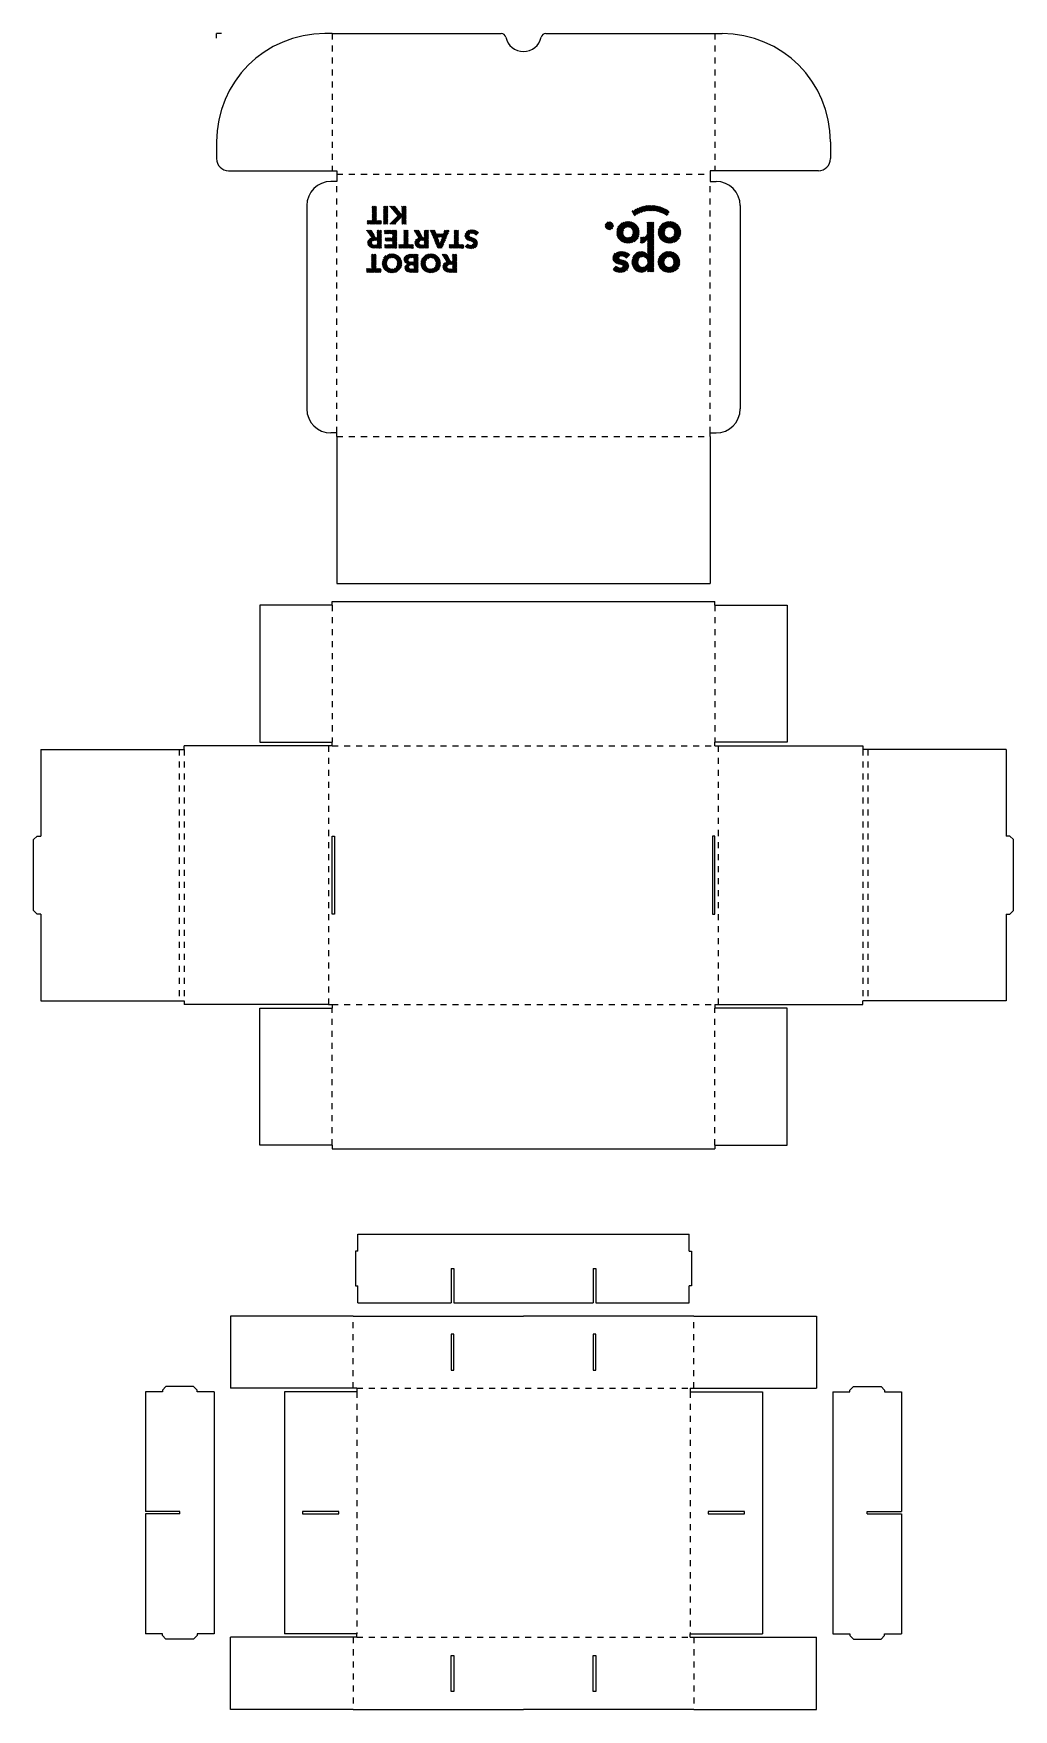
# Model space of a CAD drawing. Header units: millimetres. Extents: x -407 to 407, y -1471 to -78.
import ezdxf

# ---------------------------------------------------------------- set-up
doc = ezdxf.new("R2010")
doc.units = ezdxf.units.MM
doc.header["$MEASUREMENT"] = 0
doc.linetypes.add('Dashed', pattern=[10, 5, -5])
for name, color, linetype, true_color in [('Cut2', 1, 'Continuous', 0xff0000), ('Etch2', 5, 'Dashed', 0x0000ff), ('Opsoro logo', 5, 'Continuous', 0x0000ff)]:
    doc.layers.add(name, color=color, linetype=linetype, true_color=true_color)
pattern_1 = [(225, (0, 0), (0.4419417, -0.4419417), [])]

msp = doc.modelspace()

# ---------------------------------------------------------------- hatches: boundary and pattern name
at = {"layer": 'Opsoro logo'}
h = msp.add_hatch(dxfattribs=at)
h.set_pattern_fill('Hatch1', color=256, scale=5, angle=225, style=0, pattern_type=2)
h.set_pattern_definition(pattern_1)
h.paths.add_polyline_path([(-125.8, -233.4), (-125.8, -221.5), (-122.1, -221.5), (-122.1, -233.4), (-117.9, -233.4), (-117.9, -236.5), (-130, -236.5), (-130, -233.4)], flags=0)
h = msp.add_hatch(dxfattribs=at)
h.set_pattern_fill('Hatch1', color=256, scale=5, angle=225, style=0, pattern_type=2)
h.set_pattern_definition(pattern_1)
h.paths.add_polyline_path([(-112.6, -221.5), (-112.6, -236.5), (-116.3, -236.5), (-116.3, -221.5)], flags=0)
h = msp.add_hatch(dxfattribs=at)
h.set_pattern_fill('Hatch1', color=256, scale=5, angle=225, style=0, pattern_type=2)
h.set_pattern_definition(pattern_1)
h.paths.add_polyline_path([(-106.7, -221.5), (-101.1, -228.4), (-101.1, -228.4), (-101.1, -221.5), (-97.5, -221.5), (-97.5, -236.5), (-101.1, -236.5), (-101.1, -230.4), (-101.2, -230.4), (-106.5, -236.5), (-111.1, -236.5), (-104.6, -229.6), (-111.4, -221.5)], flags=0)
h = msp.add_hatch(dxfattribs=at)
h.set_pattern_fill('Hatch1', color=256, scale=5, angle=225, style=0, pattern_type=2)
h.set_pattern_definition(pattern_1)
h.paths.add_polyline_path([(105.8, -220.9), (106.3, -220.9), (106.8, -220.9), (107.3, -220.9), (107.8, -220.9), (108.4, -221), (108.9, -221), (109.4, -221.1), (109.9, -221.2), (110.4, -221.3), (110.9, -221.4), (111.4, -221.5), (111.9, -221.6), (112.4, -221.7), (112.9, -221.8), (113.4, -222), (113.9, -222.1), (114.4, -222.3), (114.9, -222.5), (115.4, -222.7), (115.9, -222.9), (116.4, -223.1), (116.8, -223.3), (117.3, -223.5), (117.8, -223.7), (118.2, -224), (118.7, -224.2), (119.1, -224.5), (119.5, -224.7), (120, -225), (120.4, -225.3), (120.8, -225.6), (121.3, -225.9), (119.4, -229.7), (119, -229.4), (118.6, -229.2), (118.2, -228.9), (117.9, -228.7), (117.5, -228.4), (117.1, -228.2), (116.7, -228), (116.3, -227.8), (115.9, -227.6), (115.5, -227.4), (115.1, -227.2), (114.6, -227), (114.2, -226.9), (113.8, -226.7), (113.4, -226.5), (112.9, -226.4), (112.5, -226.3), (112.1, -226.1), (111.6, -226), (111.2, -225.9), (110.7, -225.8), (110.3, -225.7), (109.9, -225.6), (109.4, -225.5), (109, -225.5), (108.5, -225.4), (108.1, -225.4), (107.6, -225.3), (107.1, -225.3), (106.7, -225.3), (106.2, -225.3), (105.8, -225.3), (105.3, -225.3), (104.8, -225.3), (104.4, -225.3), (103.9, -225.3), (103.5, -225.4), (103, -225.4), (102.5, -225.5), (102.1, -225.5), (101.6, -225.6), (101.2, -225.7), (100.8, -225.8), (100.3, -225.9), (99.9, -226), (99.4, -226.1), (99, -226.3), (98.6, -226.4), (98.1, -226.5), (97.7, -226.7), (97.3, -226.9), (96.9, -227), (96.4, -227.2), (96, -227.4), (95.6, -227.6), (95.2, -227.8), (94.8, -228), (94.4, -228.2), (94, -228.4), (93.6, -228.7), (93.3, -228.9), (92.9, -229.2), (92.5, -229.4), (92.1, -229.7), (90.2, -225.9), (90.7, -225.6), (91.1, -225.3), (91.5, -225), (92, -224.7), (92.4, -224.5), (92.8, -224.2), (93.3, -224), (93.8, -223.7), (94.2, -223.5), (94.7, -223.3), (95.1, -223.1), (95.6, -222.9), (96.1, -222.7), (96.6, -222.5), (97.1, -222.3), (97.6, -222.1), (98.1, -222), (98.6, -221.8), (99.1, -221.7), (99.6, -221.6), (100.1, -221.5), (100.6, -221.4), (101.1, -221.3), (101.6, -221.2), (102.1, -221.1), (102.6, -221), (103.1, -221), (103.7, -220.9), (104.2, -220.9), (104.7, -220.9), (105.2, -220.9)], flags=0)
h = msp.add_hatch(dxfattribs=at)
h.set_pattern_fill('Hatch1', color=256, scale=5, angle=225, style=0, pattern_type=2)
h.set_pattern_definition(pattern_1)
h.paths.add_polyline_path([(67.8, -237.8), (67.8, -237.7), (67.8, -237.6), (67.8, -237.5), (67.8, -237.4), (67.9, -237.3), (67.9, -237.2), (67.9, -237.2), (67.9, -237.1), (67.9, -237), (67.9, -236.9), (67.9, -236.8), (68, -236.8), (68, -236.7), (68, -236.6), (68, -236.5), (68.1, -236.5), (68.1, -236.4), (68.1, -236.3), (68.2, -236.2), (68.2, -236.2), (68.3, -236.1), (68.3, -236), (68.3, -236), (68.4, -235.9), (68.4, -235.8), (68.5, -235.8), (68.5, -235.7), (68.6, -235.6), (68.7, -235.6), (68.7, -235.5), (68.8, -235.4), (68.8, -235.4), (68.9, -235.3), (69, -235.3), (69, -235.2), (69.1, -235.2), (69.2, -235.1), (69.2, -235.1), (69.3, -235), (69.4, -235), (69.4, -234.9), (69.5, -234.9), (69.6, -234.8), (69.6, -234.8), (69.7, -234.8), (69.8, -234.7), (69.9, -234.7), (69.9, -234.7), (70, -234.6), (70.1, -234.6), (70.2, -234.6), (70.2, -234.6), (70.3, -234.5), (70.4, -234.5), (70.5, -234.5), (70.6, -234.5), (70.6, -234.5), (70.7, -234.5), (70.8, -234.4), (70.9, -234.4), (71, -234.4), (71.1, -234.4), (71.2, -234.4), (71.2, -234.4), (71.3, -234.4), (71.4, -234.4), (71.5, -234.4), (71.6, -234.4), (71.7, -234.4), (71.8, -234.5), (71.9, -234.5), (71.9, -234.5), (72, -234.5), (72.1, -234.5), (72.2, -234.5), (72.3, -234.6), (72.4, -234.6), (72.4, -234.6), (72.5, -234.6), (72.6, -234.7), (72.7, -234.7), (72.7, -234.7), (72.8, -234.8), (72.9, -234.8), (73, -234.9), (73, -234.9), (73.1, -234.9), (73.2, -235), (73.3, -235), (73.3, -235.1), (73.4, -235.1), (73.5, -235.2), (73.5, -235.2), (73.6, -235.3), (73.6, -235.3), (73.7, -235.4), (73.8, -235.4), (73.8, -235.5), (73.9, -235.5), (73.9, -235.6), (74, -235.7), (74, -235.7), (74.1, -235.8), (74.1, -235.9), (74.2, -235.9), (74.2, -236), (74.3, -236.1), (74.3, -236.1), (74.3, -236.2), (74.4, -236.3), (74.4, -236.3), (74.5, -236.4), (74.5, -236.5), (74.5, -236.6), (74.5, -236.6), (74.6, -236.7), (74.6, -236.8), (74.6, -236.9), (74.6, -237), (74.7, -237), (74.7, -237.1), (74.7, -237.2), (74.7, -237.3), (74.7, -237.4), (74.7, -237.5), (74.7, -237.6), (74.7, -237.6), (74.7, -237.7), (74.7, -237.8), (74.7, -237.9), (74.7, -238), (74.7, -238.1), (74.7, -238.2), (74.7, -238.2), (74.7, -238.3), (74.7, -238.4), (74.6, -238.5), (74.6, -238.6), (74.6, -238.6), (74.6, -238.7), (74.5, -238.8), (74.5, -238.9), (74.5, -239), (74.5, -239), (74.4, -239.1), (74.4, -239.2), (74.3, -239.3), (74.3, -239.3), (74.3, -239.4), (74.2, -239.5), (74.2, -239.5), (74.1, -239.6), (74.1, -239.7), (74, -239.7), (74, -239.8), (73.9, -239.9), (73.9, -239.9), (73.8, -240), (73.8, -240), (73.7, -240.1), (73.6, -240.2), (73.6, -240.2), (73.5, -240.3), (73.5, -240.3), (73.4, -240.4), (73.3, -240.4), (73.3, -240.5), (73.2, -240.5), (73.1, -240.6), (73, -240.6), (73, -240.7), (72.9, -240.7), (72.8, -240.7), (72.7, -240.8), (72.7, -240.8), (72.6, -240.8), (72.5, -240.9), (72.4, -240.9), (72.4, -240.9), (72.3, -241), (72.2, -241), (72.1, -241), (72, -241), (71.9, -241), (71.9, -241.1), (71.8, -241.1), (71.7, -241.1), (71.6, -241.1), (71.5, -241.1), (71.4, -241.1), (71.3, -241.1), (71.2, -241.1), (71.2, -241.1), (71.1, -241.1), (71, -241.1), (70.9, -241.1), (70.8, -241.1), (70.7, -241.1), (70.6, -241.1), (70.6, -241.1), (70.5, -241), (70.4, -241), (70.3, -241), (70.2, -241), (70.2, -241), (70.1, -240.9), (70, -240.9), (69.9, -240.9), (69.9, -240.8), (69.8, -240.8), (69.7, -240.8), (69.6, -240.7), (69.6, -240.7), (69.5, -240.7), (69.4, -240.6), (69.4, -240.6), (69.3, -240.5), (69.2, -240.5), (69.2, -240.4), (69.1, -240.4), (69, -240.3), (69, -240.3), (68.9, -240.2), (68.8, -240.2), (68.8, -240.1), (68.7, -240), (68.7, -240), (68.6, -239.9), (68.5, -239.8), (68.5, -239.8), (68.4, -239.7), (68.4, -239.6), (68.3, -239.6), (68.3, -239.5), (68.3, -239.4), (68.2, -239.4), (68.2, -239.3), (68.1, -239.2), (68.1, -239.2), (68.1, -239.1), (68, -239), (68, -238.9), (68, -238.9), (68, -238.8), (67.9, -238.7), (67.9, -238.6), (67.9, -238.5), (67.9, -238.5), (67.9, -238.4), (67.9, -238.3), (67.9, -238.2), (67.8, -238.1), (67.8, -238), (67.8, -237.9), (67.8, -237.9)], flags=0)
h = msp.add_hatch(dxfattribs=at)
h.set_pattern_fill('Hatch1', color=256, scale=5, angle=225, style=0, pattern_type=2)
h.set_pattern_definition(pattern_1)
h.paths.add_polyline_path([(77.4, -243.3), (77.4, -243.1), (77.4, -242.8), (77.4, -242.6), (77.4, -242.3), (77.4, -242.1), (77.5, -241.8), (77.5, -241.6), (77.5, -241.3), (77.6, -241.1), (77.6, -240.9), (77.7, -240.7), (77.8, -240.4), (77.9, -240.2), (77.9, -240), (78, -239.8), (78.1, -239.6), (78.2, -239.3), (78.3, -239.1), (78.4, -238.9), (78.5, -238.7), (78.6, -238.6), (78.7, -238.4), (78.9, -238.2), (79, -238), (79.1, -237.8), (79.3, -237.6), (79.4, -237.5), (79.5, -237.3), (79.7, -237.2), (79.8, -237), (80, -236.8), (80.2, -236.7), (80.3, -236.5), (80.5, -236.4), (80.7, -236.3), (80.8, -236.1), (81, -236), (81.2, -235.9), (81.4, -235.8), (81.6, -235.6), (81.7, -235.5), (81.9, -235.4), (82.1, -235.3), (82.3, -235.2), (82.5, -235.1), (82.7, -235), (82.9, -234.9), (83.2, -234.9), (83.4, -234.8), (83.6, -234.7), (83.8, -234.6), (84, -234.6), (84.3, -234.5), (84.5, -234.5), (84.7, -234.4), (84.9, -234.4), (85.2, -234.3), (85.4, -234.3), (85.6, -234.3), (85.9, -234.3), (86.1, -234.2), (86.3, -234.2), (86.6, -234.2), (86.8, -234.2), (87.1, -234.2), (87.3, -234.2), (87.5, -234.2), (87.8, -234.3), (88, -234.3), (88.2, -234.3), (88.5, -234.3), (88.7, -234.4), (88.9, -234.4), (89.1, -234.5), (89.4, -234.5), (89.6, -234.6), (89.8, -234.6), (90, -234.7), (90.2, -234.8), (90.5, -234.9), (90.7, -234.9), (90.9, -235), (91.1, -235.1), (91.3, -235.2), (91.5, -235.3), (91.7, -235.4), (91.9, -235.5), (92.1, -235.6), (92.3, -235.8), (92.4, -235.9), (92.6, -236), (92.8, -236.1), (93, -236.3), (93.1, -236.4), (93.3, -236.5), (93.5, -236.7), (93.6, -236.8), (93.8, -237), (93.9, -237.2), (94.1, -237.3), (94.2, -237.5), (94.3, -237.6), (94.5, -237.8), (94.6, -238), (94.7, -238.2), (94.9, -238.4), (95, -238.6), (95.1, -238.7), (95.2, -238.9), (95.3, -239.1), (95.4, -239.3), (95.5, -239.6), (95.6, -239.8), (95.7, -240), (95.7, -240.2), (95.8, -240.4), (95.9, -240.7), (95.9, -240.9), (96, -241.1), (96.1, -241.3), (96.1, -241.6), (96.1, -241.8), (96.2, -242.1), (96.2, -242.3), (96.2, -242.6), (96.2, -242.8), (96.2, -243.1), (96.2, -243.3), (96.2, -243.6), (96.2, -243.8), (96.2, -244.1), (96.2, -244.3), (96.2, -244.6), (96.1, -244.8), (96.1, -245.1), (96.1, -245.3), (96, -245.5), (95.9, -245.8), (95.9, -246), (95.8, -246.2), (95.7, -246.4), (95.7, -246.7), (95.6, -246.9), (95.5, -247.1), (95.4, -247.3), (95.3, -247.5), (95.2, -247.7), (95.1, -247.9), (95, -248.1), (94.9, -248.3), (94.7, -248.5), (94.6, -248.6), (94.5, -248.8), (94.3, -249), (94.2, -249.1), (94.1, -249.3), (93.9, -249.5), (93.8, -249.6), (93.6, -249.8), (93.5, -249.9), (93.3, -250.1), (93.1, -250.2), (93, -250.3), (92.8, -250.5), (92.6, -250.6), (92.4, -250.7), (92.3, -250.8), (92.1, -250.9), (91.9, -251.1), (91.7, -251.2), (91.5, -251.3), (91.3, -251.4), (91.1, -251.4), (90.9, -251.5), (90.7, -251.6), (90.5, -251.7), (90.2, -251.8), (90, -251.8), (89.8, -251.9), (89.6, -252), (89.4, -252), (89.1, -252.1), (88.9, -252.1), (88.7, -252.2), (88.5, -252.2), (88.2, -252.2), (88, -252.3), (87.8, -252.3), (87.5, -252.3), (87.3, -252.3), (87.1, -252.3), (86.8, -252.3), (86.6, -252.3), (86.3, -252.3), (86.1, -252.3), (85.9, -252.3), (85.6, -252.3), (85.4, -252.2), (85.2, -252.2), (84.9, -252.2), (84.7, -252.1), (84.5, -252.1), (84.3, -252), (84, -252), (83.8, -251.9), (83.6, -251.8), (83.4, -251.8), (83.2, -251.7), (82.9, -251.6), (82.7, -251.5), (82.5, -251.4), (82.3, -251.4), (82.1, -251.3), (81.9, -251.2), (81.7, -251.1), (81.6, -250.9), (81.4, -250.8), (81.2, -250.7), (81, -250.6), (80.8, -250.5), (80.7, -250.3), (80.5, -250.2), (80.3, -250.1), (80.2, -249.9), (80, -249.8), (79.8, -249.6), (79.7, -249.5), (79.5, -249.3), (79.4, -249.1), (79.3, -249), (79.1, -248.8), (79, -248.6), (78.9, -248.5), (78.7, -248.3), (78.6, -248.1), (78.5, -247.9), (78.4, -247.7), (78.3, -247.5), (78.2, -247.3), (78.1, -247.1), (78, -246.9), (77.9, -246.7), (77.9, -246.4), (77.8, -246.2), (77.7, -246), (77.6, -245.8), (77.6, -245.5), (77.5, -245.3), (77.5, -245.1), (77.5, -244.8), (77.4, -244.6), (77.4, -244.3), (77.4, -244.1), (77.4, -243.8), (77.4, -243.6)], flags=0)
h.paths.add_polyline_path([(82.8, -243.3), (82.8, -243.2), (82.8, -243.1), (82.8, -243), (82.8, -242.9), (82.8, -242.8), (82.8, -242.7), (82.8, -242.6), (82.8, -242.5), (82.8, -242.4), (82.9, -242.3), (82.9, -242.2), (82.9, -242.1), (82.9, -242), (82.9, -241.9), (83, -241.8), (83, -241.7), (83, -241.6), (83.1, -241.5), (83.1, -241.4), (83.2, -241.3), (83.2, -241.3), (83.2, -241.2), (83.3, -241.1), (83.3, -241), (83.4, -240.9), (83.4, -240.8), (83.5, -240.7), (83.5, -240.6), (83.6, -240.6), (83.7, -240.5), (83.7, -240.4), (83.8, -240.3), (83.8, -240.2), (83.9, -240.2), (84, -240.1), (84, -240), (84.1, -239.9), (84.2, -239.9), (84.3, -239.8), (84.3, -239.7), (84.4, -239.7), (84.5, -239.6), (84.6, -239.6), (84.7, -239.5), (84.8, -239.5), (84.9, -239.4), (84.9, -239.4), (85, -239.3), (85.1, -239.3), (85.2, -239.2), (85.3, -239.2), (85.4, -239.1), (85.5, -239.1), (85.6, -239.1), (85.7, -239), (85.8, -239), (86, -239), (86.1, -239), (86.2, -239), (86.3, -239), (86.4, -238.9), (86.5, -238.9), (86.7, -238.9), (86.8, -238.9), (86.9, -238.9), (87, -238.9), (87.1, -238.9), (87.3, -239), (87.4, -239), (87.5, -239), (87.6, -239), (87.7, -239), (87.8, -239), (87.9, -239.1), (88, -239.1), (88.1, -239.1), (88.2, -239.2), (88.3, -239.2), (88.4, -239.3), (88.5, -239.3), (88.6, -239.4), (88.7, -239.4), (88.8, -239.5), (88.9, -239.5), (89, -239.6), (89.1, -239.6), (89.1, -239.7), (89.2, -239.7), (89.3, -239.8), (89.4, -239.9), (89.4, -239.9), (89.5, -240), (89.6, -240.1), (89.7, -240.2), (89.7, -240.2), (89.8, -240.3), (89.8, -240.4), (89.9, -240.5), (90, -240.6), (90, -240.6), (90.1, -240.7), (90.1, -240.8), (90.2, -240.9), (90.2, -241), (90.3, -241.1), (90.3, -241.2), (90.4, -241.3), (90.4, -241.3), (90.4, -241.4), (90.5, -241.5), (90.5, -241.6), (90.6, -241.7), (90.6, -241.8), (90.6, -241.9), (90.6, -242), (90.7, -242.1), (90.7, -242.2), (90.7, -242.3), (90.7, -242.4), (90.7, -242.5), (90.8, -242.6), (90.8, -242.7), (90.8, -242.8), (90.8, -242.9), (90.8, -243), (90.8, -243.1), (90.8, -243.2), (90.8, -243.3), (90.8, -243.4), (90.8, -243.5), (90.8, -243.6), (90.8, -243.7), (90.8, -243.8), (90.8, -243.9), (90.8, -244), (90.7, -244.1), (90.7, -244.2), (90.7, -244.3), (90.7, -244.4), (90.7, -244.5), (90.6, -244.6), (90.6, -244.7), (90.6, -244.8), (90.6, -244.9), (90.5, -245), (90.5, -245.1), (90.4, -245.2), (90.4, -245.3), (90.4, -245.4), (90.3, -245.5), (90.3, -245.6), (90.2, -245.7), (90.2, -245.8), (90.1, -245.8), (90.1, -245.9), (90, -246), (90, -246.1), (89.9, -246.2), (89.9, -246.2), (89.8, -246.3), (89.7, -246.4), (89.7, -246.5), (89.6, -246.5), (89.5, -246.6), (89.5, -246.7), (89.4, -246.7), (89.3, -246.8), (89.2, -246.9), (89.2, -246.9), (89.1, -247), (89, -247), (88.9, -247.1), (88.8, -247.1), (88.7, -247.2), (88.6, -247.2), (88.6, -247.3), (88.5, -247.3), (88.4, -247.4), (88.3, -247.4), (88.2, -247.5), (88.1, -247.5), (88, -247.5), (87.9, -247.5), (87.7, -247.6), (87.6, -247.6), (87.5, -247.6), (87.4, -247.6), (87.3, -247.6), (87.2, -247.7), (87.1, -247.7), (86.9, -247.7), (86.8, -247.7), (86.7, -247.7), (86.6, -247.7), (86.5, -247.7), (86.3, -247.6), (86.2, -247.6), (86.1, -247.6), (86, -247.6), (85.9, -247.6), (85.8, -247.5), (85.7, -247.5), (85.6, -247.5), (85.5, -247.5), (85.4, -247.4), (85.3, -247.4), (85.2, -247.3), (85.1, -247.3), (85, -247.2), (84.9, -247.2), (84.8, -247.1), (84.7, -247.1), (84.6, -247), (84.5, -247), (84.5, -246.9), (84.4, -246.9), (84.3, -246.8), (84.2, -246.7), (84.2, -246.7), (84.1, -246.6), (84, -246.5), (83.9, -246.5), (83.9, -246.4), (83.8, -246.3), (83.7, -246.2), (83.7, -246.2), (83.6, -246.1), (83.6, -246), (83.5, -245.9), (83.5, -245.8), (83.4, -245.8), (83.4, -245.7), (83.3, -245.6), (83.3, -245.5), (83.2, -245.4), (83.2, -245.3), (83.1, -245.2), (83.1, -245.1), (83.1, -245), (83, -244.9), (83, -244.8), (83, -244.7), (82.9, -244.6), (82.9, -244.5), (82.9, -244.4), (82.9, -244.3), (82.8, -244.2), (82.8, -244.1), (82.8, -244), (82.8, -243.9), (82.8, -243.8), (82.8, -243.7), (82.8, -243.6), (82.8, -243.5), (82.8, -243.4)], flags=0)
h = msp.add_hatch(dxfattribs=at)
h.set_pattern_fill('Hatch1', color=256, scale=5, angle=225, style=0, pattern_type=2)
h.set_pattern_definition(pattern_1)
h.paths.add_polyline_path([(108.3, -251.7), (108.3, -251.7), (108.3, -276.1), (103.1, -276.1), (103.1, -274.1), (103, -274.1), (102.9, -274.2), (102.8, -274.3), (102.7, -274.4), (102.6, -274.6), (102.5, -274.7), (102.4, -274.8), (102.3, -274.9), (102.1, -275), (102, -275.1), (101.9, -275.2), (101.7, -275.3), (101.6, -275.4), (101.4, -275.5), (101.3, -275.6), (101.1, -275.7), (100.9, -275.8), (100.9, -275.8), (100.8, -275.9), (100.7, -275.9), (100.6, -276), (100.5, -276), (100.4, -276.1), (100.3, -276.1), (100.1, -276.2), (99.9, -276.3), (99.7, -276.3), (99.5, -276.4), (99.3, -276.4), (99.1, -276.4), (98.9, -276.5), (98.7, -276.5), (98.5, -276.5), (98.2, -276.5), (98, -276.5), (97.8, -276.5), (97.6, -276.5), (97.4, -276.5), (97.1, -276.5), (96.9, -276.5), (96.7, -276.5), (96.5, -276.4), (96.3, -276.4), (96.1, -276.4), (95.9, -276.3), (95.7, -276.3), (95.5, -276.2), (95.3, -276.2), (95.1, -276.1), (94.9, -276), (94.7, -275.9), (94.6, -275.9), (94.4, -275.8), (94.2, -275.7), (94, -275.6), (93.9, -275.5), (93.7, -275.4), (93.5, -275.3), (93.4, -275.2), (93.2, -275), (93.1, -274.9), (92.9, -274.8), (92.8, -274.7), (92.6, -274.5), (92.5, -274.4), (92.4, -274.3), (92.2, -274.1), (92.1, -274), (92, -273.8), (91.9, -273.7), (91.7, -273.5), (91.6, -273.4), (91.5, -273.2), (91.4, -273), (91.3, -272.9), (91.2, -272.7), (91.1, -272.5), (91, -272.3), (90.9, -272.2), (90.9, -272), (90.8, -271.8), (90.7, -271.6), (90.6, -271.4), (90.6, -271.2), (90.5, -271), (90.4, -270.8), (90.4, -270.6), (90.3, -270.4), (90.3, -270.2), (90.2, -270), (90.2, -269.8), (90.1, -269.6), (90.1, -269.4), (90.1, -269.2), (90.1, -269), (90, -268.8), (90, -268.6), (90, -268.4), (90, -268.1), (90, -267.9), (90, -267.7), (90, -267.5), (90, -267.3), (90, -267.1), (90.1, -266.9), (90.1, -266.7), (90.1, -266.5), (90.1, -266.3), (90.2, -266), (90.2, -265.8), (90.3, -265.6), (90.3, -265.4), (90.4, -265.2), (90.4, -265), (90.5, -264.8), (90.5, -264.6), (90.6, -264.4), (90.7, -264.2), (90.8, -264.1), (90.8, -263.9), (90.9, -263.7), (91, -263.5), (91.1, -263.3), (91.2, -263.1), (91.3, -263), (91.4, -262.8), (91.5, -262.6), (91.6, -262.5), (91.7, -262.3), (91.8, -262.2), (91.9, -262), (92.1, -261.8), (92.2, -261.7), (92.3, -261.6), (92.5, -261.4), (92.6, -261.3), (92.7, -261.1), (92.9, -261), (93, -260.9), (93.2, -260.8), (93.3, -260.6), (93.5, -260.5), (93.7, -260.4), (93.8, -260.3), (94, -260.2), (94.2, -260.1), (94.4, -260), (94.5, -259.9), (94.7, -259.8), (94.9, -259.7), (95.1, -259.7), (95.3, -259.6), (95.5, -259.5), (95.7, -259.5), (95.9, -259.4), (96.1, -259.4), (96.3, -259.3), (96.5, -259.3), (96.7, -259.3), (96.9, -259.2), (97.2, -259.2), (97.4, -259.2), (97.6, -259.2), (97.8, -259.2), (98, -259.2), (98.2, -259.2), (98.4, -259.2), (98.6, -259.2), (98.8, -259.3), (98.9, -259.3), (99.1, -259.3), (99.3, -259.3), (99.5, -259.4), (99.7, -259.4), (99.8, -259.5), (100, -259.5), (100.2, -259.6), (100.4, -259.7), (100.5, -259.7), (100.7, -259.8), (100.9, -259.9), (101, -260), (101.2, -260), (101.3, -260.1), (101.5, -260.2), (101.6, -260.3), (101.8, -260.4), (101.9, -260.5), (102, -260.6), (102.2, -260.7), (102.3, -260.9), (102.3, -260.9), (102.4, -261), (102.5, -261), (102.5, -261.1), (102.6, -261.1), (102.6, -261.2), (102.7, -261.3), (102.7, -261.3), (102.8, -261.4), (102.8, -261.5), (102.9, -261.5), (102.9, -251.7), (102.9, -251.7), (102.9, -249.3), (102.8, -249.3), (102.7, -249.4), (102.7, -249.6), (102.6, -249.8), (102.5, -249.9), (102.4, -250.1), (102.3, -250.2), (102.2, -250.3), (102, -250.5), (101.9, -250.6), (101.8, -250.7), (101.7, -250.9), (101.5, -251), (101.4, -251.1), (101.3, -251.2), (101.1, -251.3), (101, -251.4), (100.9, -251.5), (100.8, -251.5), (100.8, -251.6), (100.7, -251.6), (100.6, -251.7), (100.5, -251.7), (100.4, -251.7), (100.4, -251.8), (100.3, -251.8), (100.2, -251.9), (100.1, -251.9), (100, -251.9), (100, -252), (99.9, -252), (99.8, -252), (99.7, -252), (99.6, -252.1), (99.5, -252.1), (99.4, -252.1), (99.3, -252.1), (99.3, -252.1), (99.2, -252.2), (99.1, -252.2), (99, -252.2), (98.9, -252.2), (98.8, -252.2), (98.7, -252.2), (98.6, -252.2), (98.4, -252.2), (98.2, -252.2), (98.1, -252.2), (97.9, -252.2), (97.7, -252.2), (97.6, -252.2), (97.5, -252.2), (97.4, -252.2), (97.3, -252.2), (97.3, -252.2), (97.2, -252.2), (97.1, -252.1), (97.1, -252.1), (97.1, -252.1), (97, -252.1), (97.3, -247.2), (97.4, -247.2), (97.5, -247.2), (97.5, -247.2), (97.6, -247.2), (97.7, -247.3), (97.8, -247.3), (97.9, -247.3), (98, -247.3), (98.2, -247.3), (98.4, -247.3), (98.5, -247.3), (98.7, -247.3), (98.8, -247.3), (99, -247.3), (99.1, -247.3), (99.2, -247.3), (99.4, -247.3), (99.5, -247.3), (99.6, -247.2), (99.7, -247.2), (99.9, -247.2), (100, -247.2), (100.1, -247.1), (100.2, -247.1), (100.2, -247.1), (100.3, -247.1), (100.3, -247), (100.4, -247), (100.4, -247), (100.5, -247), (100.5, -246.9), (100.6, -246.9), (100.7, -246.9), (100.8, -246.8), (100.9, -246.8), (101, -246.7), (101, -246.6), (101.1, -246.6), (101.2, -246.5), (101.3, -246.5), (101.4, -246.4), (101.4, -246.3), (101.5, -246.3), (101.6, -246.2), (101.6, -246.1), (101.7, -246.1), (101.8, -246), (101.8, -245.9), (101.9, -245.9), (101.9, -245.8), (102, -245.7), (102, -245.6), (102.1, -245.6), (102.1, -245.5), (102.2, -245.4), (102.2, -245.3), (102.3, -245.2), (102.3, -245.2), (102.3, -245.1), (102.4, -245), (102.4, -244.9), (102.4, -244.8), (102.5, -244.8), (102.5, -244.7), (102.5, -244.5), (102.6, -244.3), (102.6, -244.2), (102.6, -244), (102.7, -244), (102.7, -243.9), (102.7, -243.8), (102.7, -243.7), (102.7, -243.7), (102.7, -243.6), (102.7, -243.5), (102.7, -243.5), (102.7, -234.8), (108.3, -234.8)], flags=0)
h.paths.add_polyline_path([(95.3, -267.9), (95.3, -267.8), (95.3, -267.7), (95.3, -267.6), (95.3, -267.5), (95.3, -267.4), (95.3, -267.3), (95.3, -267.2), (95.3, -267.1), (95.3, -267), (95.4, -267), (95.4, -266.9), (95.4, -266.8), (95.4, -266.7), (95.4, -266.6), (95.5, -266.5), (95.5, -266.4), (95.5, -266.3), (95.6, -266.2), (95.6, -266.1), (95.6, -266), (95.7, -265.9), (95.7, -265.8), (95.8, -265.7), (95.8, -265.6), (95.9, -265.6), (95.9, -265.5), (96, -265.4), (96, -265.3), (96.1, -265.2), (96.1, -265.2), (96.2, -265.1), (96.2, -265), (96.3, -264.9), (96.4, -264.9), (96.4, -264.8), (96.5, -264.7), (96.6, -264.7), (96.6, -264.6), (96.7, -264.5), (96.8, -264.5), (96.8, -264.4), (96.9, -264.3), (97, -264.3), (97.1, -264.2), (97.2, -264.2), (97.3, -264.1), (97.3, -264.1), (97.4, -264), (97.5, -264), (97.6, -264), (97.7, -263.9), (97.8, -263.9), (97.9, -263.9), (98, -263.8), (98.1, -263.8), (98.2, -263.8), (98.3, -263.7), (98.4, -263.7), (98.5, -263.7), (98.7, -263.7), (98.8, -263.7), (98.9, -263.7), (99, -263.7), (99.1, -263.7), (99.2, -263.7), (99.3, -263.7), (99.5, -263.7), (99.6, -263.7), (99.7, -263.7), (99.8, -263.7), (99.9, -263.7), (100, -263.8), (100.1, -263.8), (100.2, -263.8), (100.3, -263.9), (100.4, -263.9), (100.5, -263.9), (100.6, -264), (100.7, -264), (100.8, -264), (100.9, -264.1), (100.9, -264.1), (101, -264.2), (101.1, -264.2), (101.2, -264.3), (101.3, -264.3), (101.4, -264.4), (101.4, -264.5), (101.5, -264.5), (101.6, -264.6), (101.7, -264.7), (101.7, -264.7), (101.8, -264.8), (101.9, -264.9), (101.9, -264.9), (102, -265), (102.1, -265.1), (102.1, -265.2), (102.2, -265.2), (102.2, -265.3), (102.3, -265.4), (102.4, -265.5), (102.4, -265.5), (102.5, -265.6), (102.5, -265.7), (102.6, -265.8), (102.6, -265.9), (102.6, -266), (102.7, -266.1), (102.7, -266.2), (102.8, -266.3), (102.8, -266.4), (102.8, -266.4), (102.9, -266.5), (102.9, -266.6), (102.9, -266.7), (102.9, -266.8), (103, -266.9), (103, -267), (103, -267.1), (103, -267.2), (103, -267.3), (103, -267.4), (103.1, -267.5), (103.1, -267.6), (103.1, -267.7), (103.1, -267.8), (103.1, -267.9), (103.1, -268), (103.1, -268.1), (103.1, -268.2), (103.1, -268.3), (103, -268.4), (103, -268.5), (103, -268.6), (103, -268.7), (103, -268.8), (103, -268.9), (102.9, -269), (102.9, -269.1), (102.9, -269.2), (102.9, -269.3), (102.8, -269.4), (102.8, -269.5), (102.8, -269.5), (102.7, -269.6), (102.7, -269.7), (102.6, -269.8), (102.6, -269.9), (102.6, -270), (102.5, -270.1), (102.5, -270.2), (102.4, -270.3), (102.4, -270.3), (102.3, -270.4), (102.2, -270.5), (102.2, -270.6), (102.1, -270.7), (102.1, -270.7), (102, -270.8), (101.9, -270.9), (101.9, -271), (101.8, -271), (101.7, -271.1), (101.7, -271.2), (101.6, -271.2), (101.5, -271.3), (101.4, -271.3), (101.4, -271.4), (101.3, -271.5), (101.2, -271.5), (101.1, -271.6), (101, -271.6), (100.9, -271.7), (100.9, -271.7), (100.8, -271.8), (100.7, -271.8), (100.6, -271.8), (100.5, -271.9), (100.4, -271.9), (100.3, -272), (100.2, -272), (100.1, -272), (100, -272), (99.9, -272.1), (99.8, -272.1), (99.7, -272.1), (99.6, -272.1), (99.5, -272.1), (99.3, -272.1), (99.2, -272.1), (99.1, -272.1), (99, -272.1), (98.9, -272.1), (98.8, -272.1), (98.7, -272.1), (98.5, -272.1), (98.4, -272.1), (98.3, -272.1), (98.2, -272), (98.1, -272), (98, -272), (97.9, -272), (97.8, -271.9), (97.7, -271.9), (97.6, -271.8), (97.5, -271.8), (97.4, -271.8), (97.3, -271.7), (97.3, -271.7), (97.2, -271.6), (97.1, -271.6), (97, -271.5), (96.9, -271.5), (96.8, -271.4), (96.8, -271.3), (96.7, -271.3), (96.6, -271.2), (96.6, -271.2), (96.5, -271.1), (96.4, -271), (96.4, -271), (96.3, -270.9), (96.2, -270.8), (96.2, -270.7), (96.1, -270.7), (96.1, -270.6), (96, -270.5), (96, -270.4), (95.9, -270.4), (95.9, -270.3), (95.8, -270.2), (95.8, -270.1), (95.7, -270), (95.7, -269.9), (95.6, -269.9), (95.6, -269.8), (95.6, -269.7), (95.5, -269.6), (95.5, -269.5), (95.5, -269.4), (95.4, -269.3), (95.4, -269.2), (95.4, -269.1), (95.4, -269), (95.4, -268.9), (95.3, -268.8), (95.3, -268.7), (95.3, -268.6), (95.3, -268.5), (95.3, -268.4), (95.3, -268.3), (95.3, -268.2), (95.3, -268.1), (95.3, -268)], flags=0)
h = msp.add_hatch(dxfattribs=at)
h.set_pattern_fill('Hatch1', color=256, scale=5, angle=225, style=0, pattern_type=2)
h.set_pattern_definition(pattern_1)
h.paths.add_polyline_path([(111.8, -243.3), (111.8, -243.1), (111.9, -242.8), (111.9, -242.6), (111.9, -242.3), (111.9, -242.1), (112, -241.8), (112, -241.6), (112, -241.3), (112.1, -241.1), (112.1, -240.9), (112.2, -240.7), (112.3, -240.4), (112.3, -240.2), (112.4, -240), (112.5, -239.8), (112.6, -239.6), (112.7, -239.3), (112.8, -239.1), (112.9, -238.9), (113, -238.7), (113.1, -238.6), (113.2, -238.4), (113.4, -238.2), (113.5, -238), (113.6, -237.8), (113.7, -237.6), (113.9, -237.5), (114, -237.3), (114.2, -237.2), (114.3, -237), (114.5, -236.8), (114.6, -236.7), (114.8, -236.5), (115, -236.4), (115.1, -236.3), (115.3, -236.1), (115.5, -236), (115.7, -235.9), (115.9, -235.8), (116, -235.6), (116.2, -235.5), (116.4, -235.4), (116.6, -235.3), (116.8, -235.2), (117, -235.1), (117.2, -235), (117.4, -234.9), (117.7, -234.9), (117.9, -234.8), (118.1, -234.7), (118.3, -234.6), (118.5, -234.6), (118.7, -234.5), (119, -234.5), (119.2, -234.4), (119.4, -234.4), (119.6, -234.3), (119.9, -234.3), (120.1, -234.3), (120.3, -234.3), (120.6, -234.2), (120.8, -234.2), (121.1, -234.2), (121.3, -234.2), (121.5, -234.2), (121.8, -234.2), (122, -234.2), (122.2, -234.3), (122.5, -234.3), (122.7, -234.3), (122.9, -234.3), (123.2, -234.4), (123.4, -234.4), (123.6, -234.5), (123.8, -234.5), (124.1, -234.6), (124.3, -234.6), (124.5, -234.7), (124.7, -234.8), (124.9, -234.9), (125.2, -234.9), (125.4, -235), (125.6, -235.1), (125.8, -235.2), (126, -235.3), (126.2, -235.4), (126.4, -235.5), (126.6, -235.6), (126.7, -235.8), (126.9, -235.9), (127.1, -236), (127.3, -236.1), (127.5, -236.3), (127.6, -236.4), (127.8, -236.5), (127.9, -236.7), (128.1, -236.8), (128.3, -237), (128.4, -237.2), (128.6, -237.3), (128.7, -237.5), (128.8, -237.6), (129, -237.8), (129.1, -238), (129.2, -238.2), (129.3, -238.4), (129.5, -238.6), (129.6, -238.7), (129.7, -238.9), (129.8, -239.1), (129.9, -239.3), (130, -239.6), (130.1, -239.8), (130.2, -240), (130.2, -240.2), (130.3, -240.4), (130.4, -240.7), (130.4, -240.9), (130.5, -241.1), (130.5, -241.3), (130.6, -241.6), (130.6, -241.8), (130.7, -242.1), (130.7, -242.3), (130.7, -242.6), (130.7, -242.8), (130.7, -243.1), (130.7, -243.3), (130.7, -243.6), (130.7, -243.8), (130.7, -244.1), (130.7, -244.3), (130.7, -244.6), (130.6, -244.8), (130.6, -245.1), (130.5, -245.3), (130.5, -245.5), (130.4, -245.8), (130.4, -246), (130.3, -246.2), (130.2, -246.4), (130.2, -246.7), (130.1, -246.9), (130, -247.1), (129.9, -247.3), (129.8, -247.5), (129.7, -247.7), (129.6, -247.9), (129.5, -248.1), (129.3, -248.3), (129.2, -248.5), (129.1, -248.6), (129, -248.8), (128.8, -249), (128.7, -249.1), (128.6, -249.3), (128.4, -249.5), (128.3, -249.6), (128.1, -249.8), (127.9, -249.9), (127.8, -250.1), (127.6, -250.2), (127.5, -250.3), (127.3, -250.5), (127.1, -250.6), (126.9, -250.7), (126.7, -250.8), (126.6, -250.9), (126.4, -251.1), (126.2, -251.2), (126, -251.3), (125.8, -251.4), (125.6, -251.4), (125.4, -251.5), (125.2, -251.6), (124.9, -251.7), (124.7, -251.8), (124.5, -251.8), (124.3, -251.9), (124.1, -252), (123.8, -252), (123.6, -252.1), (123.4, -252.1), (123.2, -252.2), (122.9, -252.2), (122.7, -252.2), (122.5, -252.3), (122.2, -252.3), (122, -252.3), (121.8, -252.3), (121.5, -252.3), (121.3, -252.3), (121.1, -252.3), (120.8, -252.3), (120.6, -252.3), (120.3, -252.3), (120.1, -252.3), (119.9, -252.2), (119.6, -252.2), (119.4, -252.2), (119.2, -252.1), (119, -252.1), (118.7, -252), (118.5, -252), (118.3, -251.9), (118.1, -251.8), (117.9, -251.8), (117.7, -251.7), (117.4, -251.6), (117.2, -251.5), (117, -251.4), (116.8, -251.4), (116.6, -251.3), (116.4, -251.2), (116.2, -251.1), (116, -250.9), (115.9, -250.8), (115.7, -250.7), (115.5, -250.6), (115.3, -250.5), (115.1, -250.3), (115, -250.2), (114.8, -250.1), (114.6, -249.9), (114.5, -249.8), (114.3, -249.6), (114.2, -249.5), (114, -249.3), (113.9, -249.1), (113.7, -249), (113.6, -248.8), (113.5, -248.6), (113.4, -248.5), (113.2, -248.3), (113.1, -248.1), (113, -247.9), (112.9, -247.7), (112.8, -247.5), (112.7, -247.3), (112.6, -247.1), (112.5, -246.9), (112.4, -246.7), (112.3, -246.4), (112.3, -246.2), (112.2, -246), (112.1, -245.8), (112.1, -245.5), (112, -245.3), (112, -245.1), (112, -244.8), (111.9, -244.6), (111.9, -244.3), (111.9, -244.1), (111.9, -243.8), (111.8, -243.6)], flags=0)
h.paths.add_polyline_path([(117.2, -243.3), (117.2, -243.2), (117.2, -243.1), (117.2, -243), (117.3, -242.9), (117.3, -242.8), (117.3, -242.7), (117.3, -242.6), (117.3, -242.5), (117.3, -242.4), (117.3, -242.3), (117.4, -242.2), (117.4, -242.1), (117.4, -242), (117.4, -241.9), (117.5, -241.8), (117.5, -241.7), (117.5, -241.6), (117.6, -241.5), (117.6, -241.4), (117.6, -241.3), (117.7, -241.3), (117.7, -241.2), (117.8, -241.1), (117.8, -241), (117.9, -240.9), (117.9, -240.8), (118, -240.7), (118, -240.6), (118.1, -240.6), (118.1, -240.5), (118.2, -240.4), (118.3, -240.3), (118.3, -240.2), (118.4, -240.2), (118.5, -240.1), (118.5, -240), (118.6, -239.9), (118.7, -239.9), (118.8, -239.8), (118.8, -239.7), (118.9, -239.7), (119, -239.6), (119.1, -239.6), (119.2, -239.5), (119.3, -239.5), (119.3, -239.4), (119.4, -239.4), (119.5, -239.3), (119.6, -239.3), (119.7, -239.2), (119.8, -239.2), (119.9, -239.1), (120, -239.1), (120.1, -239.1), (120.2, -239), (120.3, -239), (120.4, -239), (120.6, -239), (120.7, -239), (120.8, -239), (120.9, -238.9), (121, -238.9), (121.1, -238.9), (121.3, -238.9), (121.4, -238.9), (121.5, -238.9), (121.6, -238.9), (121.8, -239), (121.9, -239), (122, -239), (122.1, -239), (122.2, -239), (122.3, -239), (122.4, -239.1), (122.5, -239.1), (122.6, -239.1), (122.7, -239.2), (122.8, -239.2), (122.9, -239.3), (123, -239.3), (123.1, -239.4), (123.2, -239.4), (123.3, -239.5), (123.4, -239.5), (123.5, -239.6), (123.5, -239.6), (123.6, -239.7), (123.7, -239.7), (123.8, -239.8), (123.9, -239.9), (123.9, -239.9), (124, -240), (124.1, -240.1), (124.1, -240.2), (124.2, -240.2), (124.3, -240.3), (124.3, -240.4), (124.4, -240.5), (124.5, -240.6), (124.5, -240.6), (124.6, -240.7), (124.6, -240.8), (124.7, -240.9), (124.7, -241), (124.8, -241.1), (124.8, -241.2), (124.9, -241.3), (124.9, -241.3), (124.9, -241.4), (125, -241.5), (125, -241.6), (125, -241.7), (125.1, -241.8), (125.1, -241.9), (125.1, -242), (125.2, -242.1), (125.2, -242.2), (125.2, -242.3), (125.2, -242.4), (125.2, -242.5), (125.3, -242.6), (125.3, -242.7), (125.3, -242.8), (125.3, -242.9), (125.3, -243), (125.3, -243.1), (125.3, -243.2), (125.3, -243.3), (125.3, -243.4), (125.3, -243.5), (125.3, -243.6), (125.3, -243.7), (125.3, -243.8), (125.3, -243.9), (125.3, -244), (125.2, -244.1), (125.2, -244.2), (125.2, -244.3), (125.2, -244.4), (125.2, -244.5), (125.1, -244.6), (125.1, -244.7), (125.1, -244.8), (125, -244.9), (125, -245), (125, -245.1), (124.9, -245.2), (124.9, -245.3), (124.9, -245.4), (124.8, -245.5), (124.8, -245.6), (124.7, -245.7), (124.7, -245.8), (124.6, -245.8), (124.6, -245.9), (124.5, -246), (124.5, -246.1), (124.4, -246.2), (124.4, -246.2), (124.3, -246.3), (124.2, -246.4), (124.2, -246.5), (124.1, -246.5), (124, -246.6), (124, -246.7), (123.9, -246.7), (123.8, -246.8), (123.7, -246.9), (123.7, -246.9), (123.6, -247), (123.5, -247), (123.4, -247.1), (123.3, -247.1), (123.2, -247.2), (123.1, -247.2), (123, -247.3), (123, -247.3), (122.9, -247.4), (122.8, -247.4), (122.7, -247.5), (122.6, -247.5), (122.4, -247.5), (122.3, -247.5), (122.2, -247.6), (122.1, -247.6), (122, -247.6), (121.9, -247.6), (121.8, -247.6), (121.7, -247.7), (121.5, -247.7), (121.4, -247.7), (121.3, -247.7), (121.2, -247.7), (121.1, -247.7), (120.9, -247.7), (120.8, -247.6), (120.7, -247.6), (120.6, -247.6), (120.5, -247.6), (120.4, -247.6), (120.3, -247.5), (120.2, -247.5), (120.1, -247.5), (120, -247.5), (119.9, -247.4), (119.8, -247.4), (119.7, -247.3), (119.6, -247.3), (119.5, -247.2), (119.4, -247.2), (119.3, -247.1), (119.2, -247.1), (119.1, -247), (119, -247), (119, -246.9), (118.9, -246.9), (118.8, -246.8), (118.7, -246.7), (118.6, -246.7), (118.6, -246.6), (118.5, -246.5), (118.4, -246.5), (118.4, -246.4), (118.3, -246.3), (118.2, -246.2), (118.2, -246.2), (118.1, -246.1), (118.1, -246), (118, -245.9), (117.9, -245.8), (117.9, -245.8), (117.8, -245.7), (117.8, -245.6), (117.8, -245.5), (117.7, -245.4), (117.7, -245.3), (117.6, -245.2), (117.6, -245.1), (117.5, -245), (117.5, -244.9), (117.5, -244.8), (117.4, -244.7), (117.4, -244.6), (117.4, -244.5), (117.4, -244.4), (117.3, -244.3), (117.3, -244.2), (117.3, -244.1), (117.3, -244), (117.3, -243.9), (117.3, -243.8), (117.3, -243.7), (117.2, -243.6), (117.2, -243.5), (117.2, -243.4)], flags=0)
h = msp.add_hatch(dxfattribs=at)
h.set_pattern_fill('Hatch1', color=256, scale=5, angle=225, style=0, pattern_type=2)
h.set_pattern_definition(pattern_1)
h.paths.add_polyline_path([(-126.1, -241.5), (-122.8, -247.5), (-121.6, -247.5), (-121.6, -241.5), (-118, -241.5), (-118, -256.5), (-123.8, -256.5), (-124, -256.5), (-124.3, -256.5), (-124.6, -256.5), (-124.8, -256.4), (-125.1, -256.4), (-125.3, -256.4), (-125.6, -256.3), (-125.9, -256.3), (-126, -256.2), (-126.1, -256.2), (-126.2, -256.2), (-126.4, -256.1), (-126.5, -256.1), (-126.6, -256.1), (-126.7, -256), (-126.8, -256), (-127, -255.9), (-127.1, -255.9), (-127.2, -255.8), (-127.3, -255.8), (-127.4, -255.7), (-127.5, -255.7), (-127.6, -255.6), (-127.7, -255.5), (-127.8, -255.5), (-127.9, -255.4), (-128, -255.3), (-128.1, -255.2), (-128.2, -255.2), (-128.3, -255.1), (-128.4, -255), (-128.4, -254.9), (-128.5, -254.8), (-128.6, -254.7), (-128.7, -254.6), (-128.7, -254.5), (-128.8, -254.4), (-128.9, -254.3), (-129, -254.2), (-129, -254.1), (-129, -254.1), (-129.1, -254), (-129.1, -254), (-129.1, -253.9), (-129.2, -253.8), (-129.2, -253.8), (-129.2, -253.7), (-129.2, -253.7), (-129.2, -253.6), (-129.3, -253.5), (-129.3, -253.4), (-129.3, -253.3), (-129.4, -253.2), (-129.4, -253), (-129.4, -252.9), (-129.5, -252.7), (-129.5, -252.6), (-129.5, -252.4), (-129.5, -252.3), (-129.5, -252.1), (-129.5, -252), (-129.5, -251.8), (-129.5, -251.7), (-129.5, -251.6), (-129.5, -251.5), (-129.5, -251.4), (-129.5, -251.3), (-129.4, -251.2), (-129.4, -251.1), (-129.4, -251.1), (-129.4, -251), (-129.4, -250.9), (-129.4, -250.8), (-129.3, -250.7), (-129.3, -250.6), (-129.3, -250.6), (-129.3, -250.5), (-129.2, -250.4), (-129.2, -250.3), (-129.2, -250.2), (-129.1, -250.2), (-129.1, -250.1), (-129.1, -250), (-129, -250), (-129, -249.9), (-129, -249.8), (-128.9, -249.7), (-128.9, -249.7), (-128.8, -249.6), (-128.8, -249.5), (-128.7, -249.5), (-128.7, -249.4), (-128.6, -249.3), (-128.6, -249.3), (-128.5, -249.2), (-128.5, -249.2), (-128.4, -249.1), (-128.3, -249), (-128.3, -249), (-128.2, -248.9), (-128.2, -248.9), (-128.1, -248.8), (-128, -248.8), (-128, -248.7), (-127.9, -248.7), (-127.8, -248.6), (-127.8, -248.6), (-127.7, -248.5), (-127.6, -248.5), (-127.5, -248.4), (-127.5, -248.4), (-127.4, -248.3), (-127.3, -248.3), (-127.2, -248.3), (-127.2, -248.2), (-127.1, -248.2), (-126.9, -248.1), (-126.7, -248), (-126.6, -248), (-126.4, -247.9), (-130.3, -241.5)], flags=0)
h.paths.add_polyline_path([(-125.9, -251.9), (-125.9, -251.8), (-125.9, -251.8), (-125.9, -251.7), (-125.9, -251.6), (-125.9, -251.6), (-125.9, -251.5), (-125.9, -251.5), (-125.9, -251.4), (-125.9, -251.4), (-125.9, -251.4), (-125.9, -251.4), (-125.8, -251.3), (-125.8, -251.3), (-125.8, -251.3), (-125.8, -251.2), (-125.8, -251.2), (-125.8, -251.2), (-125.8, -251.2), (-125.8, -251.1), (-125.8, -251.1), (-125.7, -251.1), (-125.7, -251.1), (-125.7, -251), (-125.7, -251), (-125.7, -251), (-125.7, -251), (-125.6, -250.9), (-125.6, -250.9), (-125.6, -250.8), (-125.5, -250.8), (-125.5, -250.8), (-125.5, -250.7), (-125.4, -250.7), (-125.4, -250.7), (-125.4, -250.6), (-125.3, -250.6), (-125.3, -250.6), (-125.2, -250.5), (-125.2, -250.5), (-125.1, -250.5), (-125.1, -250.4), (-125.1, -250.4), (-125, -250.4), (-125, -250.4), (-124.9, -250.4), (-124.9, -250.3), (-124.8, -250.3), (-124.8, -250.3), (-124.7, -250.3), (-124.6, -250.3), (-124.6, -250.2), (-124.5, -250.2), (-124.5, -250.2), (-124.4, -250.2), (-124.4, -250.2), (-124.3, -250.2), (-124.2, -250.2), (-124.1, -250.1), (-124, -250.1), (-123.9, -250.1), (-123.7, -250.1), (-123.6, -250.1), (-123.5, -250.1), (-123.4, -250.1), (-123.3, -250.1), (-121.6, -250.1), (-121.6, -253.6), (-123.5, -253.6), (-123.6, -253.6), (-123.7, -253.6), (-123.8, -253.6), (-123.9, -253.6), (-124, -253.6), (-124.1, -253.5), (-124.3, -253.5), (-124.4, -253.5), (-124.4, -253.5), (-124.5, -253.5), (-124.6, -253.5), (-124.6, -253.5), (-124.7, -253.4), (-124.7, -253.4), (-124.8, -253.4), (-124.8, -253.4), (-124.9, -253.4), (-124.9, -253.4), (-124.9, -253.4), (-125, -253.3), (-125, -253.3), (-125.1, -253.3), (-125.1, -253.3), (-125.2, -253.2), (-125.2, -253.2), (-125.3, -253.2), (-125.3, -253.2), (-125.3, -253.1), (-125.4, -253.1), (-125.4, -253.1), (-125.4, -253.1), (-125.5, -253), (-125.5, -253), (-125.5, -253), (-125.6, -252.9), (-125.6, -252.9), (-125.6, -252.8), (-125.7, -252.8), (-125.7, -252.8), (-125.7, -252.7), (-125.7, -252.7), (-125.7, -252.7), (-125.7, -252.7), (-125.8, -252.7), (-125.8, -252.6), (-125.8, -252.6), (-125.8, -252.6), (-125.8, -252.6), (-125.8, -252.5), (-125.8, -252.5), (-125.8, -252.5), (-125.8, -252.5), (-125.8, -252.4), (-125.9, -252.4), (-125.9, -252.4), (-125.9, -252.4), (-125.9, -252.3), (-125.9, -252.3), (-125.9, -252.3), (-125.9, -252.2), (-125.9, -252.2), (-125.9, -252.1), (-125.9, -252), (-125.9, -252)], flags=0)
h = msp.add_hatch(dxfattribs=at)
h.set_pattern_fill('Hatch1', color=256, scale=5, angle=225, style=0, pattern_type=2)
h.set_pattern_definition(pattern_1)
h.paths.add_polyline_path([(-105.2, -241.5), (-105.2, -256.5), (-115.3, -256.5), (-115.3, -253.4), (-108.7, -253.4), (-108.7, -250.6), (-114.9, -250.6), (-114.9, -247.7), (-108.7, -247.7), (-108.7, -244.6), (-115.6, -244.6), (-115.6, -241.5)], flags=0)
h = msp.add_hatch(dxfattribs=at)
h.set_pattern_fill('Hatch1', color=256, scale=5, angle=225, style=0, pattern_type=2)
h.set_pattern_definition(pattern_1)
h.paths.add_polyline_path([(-99.3, -253.4), (-99.3, -241.5), (-95.7, -241.5), (-95.7, -253.4), (-91.4, -253.4), (-91.4, -256.5), (-103.5, -256.5), (-103.5, -253.4)], flags=0)
h = msp.add_hatch(dxfattribs=at)
h.set_pattern_fill('Hatch1', color=256, scale=5, angle=225, style=0, pattern_type=2)
h.set_pattern_definition(pattern_1)
h.paths.add_polyline_path([(-86.9, -241.5), (-83.6, -247.5), (-82.4, -247.5), (-82.4, -241.5), (-78.8, -241.5), (-78.8, -256.5), (-84.5, -256.5), (-84.8, -256.5), (-85.1, -256.5), (-85.3, -256.5), (-85.6, -256.4), (-85.9, -256.4), (-86.1, -256.4), (-86.4, -256.3), (-86.7, -256.3), (-86.8, -256.2), (-86.9, -256.2), (-87, -256.2), (-87.2, -256.1), (-87.3, -256.1), (-87.4, -256.1), (-87.5, -256), (-87.6, -256), (-87.7, -255.9), (-87.9, -255.9), (-88, -255.8), (-88.1, -255.8), (-88.2, -255.7), (-88.3, -255.7), (-88.4, -255.6), (-88.5, -255.5), (-88.6, -255.5), (-88.7, -255.4), (-88.8, -255.3), (-88.9, -255.2), (-89, -255.2), (-89.1, -255.1), (-89.1, -255), (-89.2, -254.9), (-89.3, -254.8), (-89.4, -254.7), (-89.5, -254.6), (-89.5, -254.5), (-89.6, -254.4), (-89.7, -254.3), (-89.7, -254.2), (-89.8, -254.1), (-89.8, -254.1), (-89.9, -254), (-89.9, -254), (-89.9, -253.9), (-89.9, -253.8), (-90, -253.8), (-90, -253.7), (-90, -253.7), (-90, -253.6), (-90.1, -253.5), (-90.1, -253.4), (-90.1, -253.3), (-90.2, -253.2), (-90.2, -253), (-90.2, -252.9), (-90.2, -252.7), (-90.3, -252.6), (-90.3, -252.4), (-90.3, -252.3), (-90.3, -252.1), (-90.3, -252), (-90.3, -251.8), (-90.3, -251.7), (-90.3, -251.6), (-90.3, -251.5), (-90.3, -251.4), (-90.2, -251.3), (-90.2, -251.2), (-90.2, -251.1), (-90.2, -251.1), (-90.2, -251), (-90.2, -250.9), (-90.1, -250.8), (-90.1, -250.7), (-90.1, -250.6), (-90.1, -250.6), (-90.1, -250.5), (-90, -250.4), (-90, -250.3), (-90, -250.2), (-89.9, -250.2), (-89.9, -250.1), (-89.9, -250), (-89.8, -250), (-89.8, -249.9), (-89.7, -249.8), (-89.7, -249.7), (-89.7, -249.7), (-89.6, -249.6), (-89.6, -249.5), (-89.5, -249.5), (-89.5, -249.4), (-89.4, -249.3), (-89.4, -249.3), (-89.3, -249.2), (-89.2, -249.2), (-89.2, -249.1), (-89.1, -249), (-89.1, -249), (-89, -248.9), (-88.9, -248.9), (-88.9, -248.8), (-88.8, -248.8), (-88.7, -248.7), (-88.7, -248.7), (-88.6, -248.6), (-88.5, -248.6), (-88.5, -248.5), (-88.4, -248.5), (-88.3, -248.4), (-88.3, -248.4), (-88.2, -248.3), (-88.1, -248.3), (-88, -248.3), (-87.9, -248.2), (-87.9, -248.2), (-87.7, -248.1), (-87.5, -248), (-87.3, -248), (-87.2, -247.9), (-91.1, -241.5)], flags=0)
h.paths.add_polyline_path([(-86.7, -251.9), (-86.7, -251.8), (-86.7, -251.8), (-86.7, -251.7), (-86.7, -251.6), (-86.7, -251.6), (-86.7, -251.5), (-86.7, -251.5), (-86.7, -251.4), (-86.7, -251.4), (-86.6, -251.4), (-86.6, -251.4), (-86.6, -251.3), (-86.6, -251.3), (-86.6, -251.3), (-86.6, -251.2), (-86.6, -251.2), (-86.6, -251.2), (-86.6, -251.2), (-86.6, -251.1), (-86.5, -251.1), (-86.5, -251.1), (-86.5, -251.1), (-86.5, -251), (-86.5, -251), (-86.5, -251), (-86.5, -251), (-86.4, -250.9), (-86.4, -250.9), (-86.4, -250.8), (-86.3, -250.8), (-86.3, -250.8), (-86.3, -250.7), (-86.2, -250.7), (-86.2, -250.7), (-86.1, -250.6), (-86.1, -250.6), (-86.1, -250.6), (-86, -250.5), (-86, -250.5), (-85.9, -250.5), (-85.9, -250.4), (-85.8, -250.4), (-85.8, -250.4), (-85.7, -250.4), (-85.7, -250.4), (-85.6, -250.3), (-85.6, -250.3), (-85.5, -250.3), (-85.5, -250.3), (-85.4, -250.3), (-85.4, -250.2), (-85.3, -250.2), (-85.3, -250.2), (-85.2, -250.2), (-85.2, -250.2), (-85.1, -250.2), (-85, -250.2), (-84.9, -250.1), (-84.8, -250.1), (-84.6, -250.1), (-84.5, -250.1), (-84.4, -250.1), (-84.3, -250.1), (-84.2, -250.1), (-84.1, -250.1), (-82.4, -250.1), (-82.4, -253.6), (-84.3, -253.6), (-84.4, -253.6), (-84.5, -253.6), (-84.6, -253.6), (-84.7, -253.6), (-84.8, -253.6), (-84.9, -253.5), (-85.1, -253.5), (-85.2, -253.5), (-85.2, -253.5), (-85.3, -253.5), (-85.3, -253.5), (-85.4, -253.5), (-85.4, -253.4), (-85.5, -253.4), (-85.5, -253.4), (-85.6, -253.4), (-85.6, -253.4), (-85.7, -253.4), (-85.7, -253.4), (-85.8, -253.3), (-85.8, -253.3), (-85.9, -253.3), (-85.9, -253.3), (-86, -253.2), (-86, -253.2), (-86, -253.2), (-86.1, -253.2), (-86.1, -253.1), (-86.2, -253.1), (-86.2, -253.1), (-86.2, -253.1), (-86.3, -253), (-86.3, -253), (-86.3, -253), (-86.4, -252.9), (-86.4, -252.9), (-86.4, -252.8), (-86.5, -252.8), (-86.5, -252.8), (-86.5, -252.7), (-86.5, -252.7), (-86.5, -252.7), (-86.5, -252.7), (-86.5, -252.7), (-86.6, -252.6), (-86.6, -252.6), (-86.6, -252.6), (-86.6, -252.6), (-86.6, -252.5), (-86.6, -252.5), (-86.6, -252.5), (-86.6, -252.5), (-86.6, -252.4), (-86.6, -252.4), (-86.6, -252.4), (-86.7, -252.4), (-86.7, -252.3), (-86.7, -252.3), (-86.7, -252.3), (-86.7, -252.2), (-86.7, -252.2), (-86.7, -252.1), (-86.7, -252), (-86.7, -252)], flags=0)
h = msp.add_hatch(dxfattribs=at)
h.set_pattern_fill('Hatch1', color=256, scale=5, angle=225, style=0, pattern_type=2)
h.set_pattern_definition(pattern_1)
h.paths.add_polyline_path([(-73.5, -241.5), (-72.4, -244.4), (-66.6, -244.4), (-65.5, -241.5), (-61.5, -241.5), (-67.8, -256.5), (-71.3, -256.5), (-77.6, -241.5)], flags=0)
h.paths.add_polyline_path([(-69.5, -252.5), (-67.6, -247.3), (-71.4, -247.3)], flags=0)
h = msp.add_hatch(dxfattribs=at)
h.set_pattern_fill('Hatch1', color=256, scale=5, angle=225, style=0, pattern_type=2)
h.set_pattern_definition(pattern_1)
h.paths.add_polyline_path([(-57.5, -253.4), (-57.5, -241.5), (-53.9, -241.5), (-53.9, -253.4), (-49.6, -253.4), (-49.6, -256.5), (-61.7, -256.5), (-61.7, -253.4)], flags=0)
h = msp.add_hatch(dxfattribs=at)
h.set_pattern_fill('Hatch1', color=256, scale=5, angle=225, style=0, pattern_type=2)
h.set_pattern_definition(pattern_1)
h.paths.add_polyline_path([(-46.5, -252.6), (-46.4, -252.7), (-46.3, -252.7), (-46.3, -252.8), (-46.2, -252.9), (-46.2, -252.9), (-46.1, -253), (-46, -253.1), (-45.9, -253.1), (-45.9, -253.2), (-45.8, -253.2), (-45.7, -253.3), (-45.6, -253.4), (-45.5, -253.4), (-45.4, -253.5), (-45.3, -253.5), (-45.3, -253.5), (-45.2, -253.6), (-45.1, -253.6), (-45, -253.7), (-44.9, -253.7), (-44.8, -253.7), (-44.7, -253.8), (-44.6, -253.8), (-44.5, -253.8), (-44.4, -253.8), (-44.3, -253.8), (-44.2, -253.9), (-44.2, -253.9), (-44.1, -253.9), (-44, -253.9), (-43.9, -253.9), (-43.8, -253.9), (-43.7, -253.9), (-43.6, -253.9), (-43.5, -253.9), (-43.4, -253.9), (-43.3, -253.9), (-43.3, -253.9), (-43.2, -253.8), (-43.1, -253.8), (-43, -253.8), (-43, -253.8), (-42.9, -253.8), (-42.9, -253.8), (-42.8, -253.8), (-42.8, -253.8), (-42.8, -253.8), (-42.7, -253.7), (-42.7, -253.7), (-42.6, -253.7), (-42.6, -253.7), (-42.6, -253.7), (-42.5, -253.7), (-42.5, -253.6), (-42.4, -253.6), (-42.4, -253.6), (-42.4, -253.6), (-42.3, -253.5), (-42.3, -253.5), (-42.3, -253.5), (-42.2, -253.5), (-42.2, -253.4), (-42.2, -253.4), (-42.1, -253.4), (-42.1, -253.4), (-42.1, -253.3), (-42, -253.3), (-42, -253.3), (-42, -253.2), (-42, -253.2), (-41.9, -253.2), (-41.9, -253.1), (-41.9, -253.1), (-41.9, -253.1), (-41.9, -253.1), (-41.9, -253), (-41.8, -253), (-41.8, -253), (-41.8, -253), (-41.8, -253), (-41.8, -252.9), (-41.8, -252.9), (-41.8, -252.9), (-41.8, -252.9), (-41.8, -252.9), (-41.8, -252.8), (-41.8, -252.8), (-41.8, -252.8), (-41.7, -252.8), (-41.7, -252.7), (-41.7, -252.7), (-41.7, -252.7), (-41.7, -252.7), (-41.7, -252.7), (-41.7, -252.6), (-41.7, -252.6), (-41.7, -252.5), (-41.7, -252.4), (-41.7, -252.4), (-41.7, -252.3), (-41.7, -252.3), (-41.7, -252.3), (-41.7, -252.2), (-41.7, -252.2), (-41.7, -252.1), (-41.7, -252.1), (-41.7, -252), (-41.7, -252), (-41.8, -252), (-41.8, -252), (-41.8, -252), (-41.8, -251.9), (-41.8, -251.9), (-41.8, -251.9), (-41.8, -251.9), (-41.8, -251.9), (-41.8, -251.9), (-41.8, -251.8), (-41.8, -251.8), (-41.8, -251.8), (-41.8, -251.8), (-41.9, -251.8), (-41.9, -251.8), (-41.9, -251.7), (-41.9, -251.7), (-41.9, -251.7), (-42, -251.6), (-42, -251.6), (-42, -251.6), (-42, -251.5), (-42.1, -251.5), (-42.1, -251.5), (-42.1, -251.5), (-42.2, -251.4), (-42.2, -251.4), (-42.2, -251.4), (-42.3, -251.4), (-42.3, -251.3), (-42.3, -251.3), (-42.4, -251.3), (-42.5, -251.2), (-42.6, -251.2), (-42.7, -251.1), (-42.8, -251.1), (-42.9, -251), (-43, -251), (-43.1, -251), (-43.5, -250.8), (-44, -250.6), (-45.6, -250.1), (-45.8, -250), (-45.9, -249.9), (-46, -249.9), (-46.1, -249.9), (-46.2, -249.8), (-46.3, -249.8), (-46.4, -249.7), (-46.5, -249.7), (-46.6, -249.6), (-46.7, -249.6), (-46.8, -249.5), (-46.8, -249.4), (-46.9, -249.4), (-47, -249.3), (-47.1, -249.3), (-47.2, -249.2), (-47.3, -249.1), (-47.4, -249.1), (-47.4, -249), (-47.5, -248.9), (-47.6, -248.8), (-47.7, -248.8), (-47.7, -248.7), (-47.8, -248.6), (-47.9, -248.5), (-47.9, -248.4), (-48, -248.4), (-48.1, -248.3), (-48.1, -248.2), (-48.2, -248.1), (-48.2, -248), (-48.3, -247.9), (-48.3, -247.9), (-48.3, -247.8), (-48.3, -247.8), (-48.4, -247.7), (-48.4, -247.7), (-48.4, -247.6), (-48.4, -247.6), (-48.4, -247.5), (-48.5, -247.5), (-48.5, -247.4), (-48.5, -247.4), (-48.5, -247.3), (-48.5, -247.3), (-48.6, -247.1), (-48.6, -247), (-48.6, -246.9), (-48.6, -246.8), (-48.6, -246.7), (-48.7, -246.5), (-48.7, -246.4), (-48.7, -246.3), (-48.7, -246.1), (-48.7, -246), (-48.7, -245.8), (-48.7, -245.6), (-48.6, -245.5), (-48.6, -245.3), (-48.6, -245.2), (-48.6, -245.1), (-48.6, -244.9), (-48.5, -244.8), (-48.5, -244.6), (-48.4, -244.5), (-48.4, -244.4), (-48.4, -244.3), (-48.3, -244.1), (-48.3, -244), (-48.2, -243.9), (-48.1, -243.8), (-48.1, -243.7), (-48, -243.5), (-47.9, -243.4), (-47.9, -243.3), (-47.8, -243.2), (-47.7, -243.1), (-47.6, -243), (-47.6, -242.9), (-47.5, -242.8), (-47.4, -242.7), (-47.3, -242.7), (-47.2, -242.6), (-47.1, -242.5), (-47, -242.4), (-46.9, -242.3), (-46.8, -242.3), (-46.7, -242.2), (-46.6, -242.1), (-46.5, -242), (-46.4, -242), (-46.3, -241.9), (-46.2, -241.8), (-46.1, -241.8), (-45.9, -241.7), (-45.8, -241.7), (-45.7, -241.6), (-45.6, -241.6), (-45.5, -241.5), (-45.3, -241.5), (-45.2, -241.5), (-45.1, -241.4), (-44.9, -241.4), (-44.8, -241.3), (-44.7, -241.3), (-44.5, -241.3), (-44.4, -241.3), (-44.3, -241.2), (-44.2, -241.2), (-44, -241.2), (-43.7, -241.2), (-43.5, -241.1), (-43.2, -241.1), (-42.9, -241.1), (-42.7, -241.1), (-42.5, -241.1), (-42.3, -241.1), (-42.1, -241.2), (-41.9, -241.2), (-41.7, -241.2), (-41.5, -241.2), (-41.3, -241.3), (-41.2, -241.3), (-41, -241.3), (-40.8, -241.4), (-40.6, -241.4), (-40.4, -241.5), (-40.2, -241.5), (-40, -241.6), (-39.8, -241.7), (-39.6, -241.8), (-39.4, -241.8), (-39.3, -241.9), (-39.1, -242), (-38.9, -242.1), (-38.8, -242.2), (-38.6, -242.3), (-38.4, -242.4), (-38.3, -242.5), (-38.1, -242.6), (-38, -242.7), (-37.8, -242.8), (-37.7, -242.9), (-37.6, -243), (-37.4, -243.2), (-37.3, -243.3), (-39.7, -245.7), (-39.8, -245.6), (-39.8, -245.5), (-39.9, -245.4), (-40, -245.4), (-40.1, -245.3), (-40.2, -245.2), (-40.2, -245.1), (-40.3, -245.1), (-40.4, -245), (-40.5, -244.9), (-40.6, -244.9), (-40.7, -244.8), (-40.8, -244.7), (-40.9, -244.7), (-41, -244.6), (-41.1, -244.6), (-41.3, -244.5), (-41.4, -244.5), (-41.5, -244.4), (-41.6, -244.4), (-41.7, -244.3), (-41.8, -244.3), (-41.9, -244.3), (-42, -244.2), (-42.2, -244.2), (-42.3, -244.2), (-42.4, -244.2), (-42.5, -244.1), (-42.6, -244.1), (-42.7, -244.1), (-42.8, -244.1), (-42.9, -244.1), (-43, -244.1), (-43.1, -244.1), (-43.2, -244.1), (-43.3, -244.1), (-43.4, -244.1), (-43.5, -244.2), (-43.6, -244.2), (-43.7, -244.2), (-43.8, -244.2), (-43.8, -244.2), (-43.9, -244.2), (-43.9, -244.2), (-43.9, -244.3), (-44, -244.3), (-44, -244.3), (-44.1, -244.3), (-44.1, -244.3), (-44.2, -244.3), (-44.2, -244.4), (-44.2, -244.4), (-44.3, -244.4), (-44.3, -244.4), (-44.3, -244.4), (-44.4, -244.5), (-44.4, -244.5), (-44.5, -244.5), (-44.5, -244.5), (-44.5, -244.6), (-44.6, -244.6), (-44.6, -244.6), (-44.6, -244.7), (-44.6, -244.7), (-44.7, -244.7), (-44.7, -244.8), (-44.7, -244.8), (-44.7, -244.8), (-44.8, -244.9), (-44.8, -244.9), (-44.8, -244.9), (-44.8, -245), (-44.8, -245), (-44.9, -245), (-44.9, -245), (-44.9, -245.1), (-44.9, -245.1), (-44.9, -245.1), (-44.9, -245.1), (-44.9, -245.2), (-44.9, -245.2), (-45, -245.3), (-45, -245.3), (-45, -245.4), (-45, -245.4), (-45, -245.5), (-45, -245.5), (-45, -245.6), (-45, -245.6), (-45, -245.7), (-45, -245.7), (-45, -245.8), (-45, -245.8), (-45, -245.9), (-45, -245.9), (-45, -245.9), (-45, -246), (-45, -246), (-45, -246), (-45, -246), (-45, -246.1), (-45, -246.1), (-45, -246.1), (-45, -246.1), (-44.9, -246.2), (-44.9, -246.2), (-44.9, -246.2), (-44.9, -246.2), (-44.9, -246.2), (-44.9, -246.3), (-44.9, -246.3), (-44.9, -246.3), (-44.9, -246.3), (-44.9, -246.3), (-44.9, -246.4), (-44.8, -246.4), (-44.8, -246.4), (-44.8, -246.4), (-44.8, -246.4), (-44.8, -246.5), (-44.8, -246.5), (-44.7, -246.5), (-44.7, -246.6), (-44.7, -246.6), (-44.6, -246.6), (-44.6, -246.7), (-44.6, -246.7), (-44.5, -246.7), (-44.5, -246.8), (-44.5, -246.8), (-44.4, -246.8), (-44.4, -246.9), (-44.3, -246.9), (-44.3, -246.9), (-44.2, -247), (-44.2, -247), (-44.1, -247), (-44.1, -247.1), (-44, -247.1), (-43.9, -247.2), (-43.8, -247.2), (-43.6, -247.3), (-43.5, -247.3), (-43.4, -247.4), (-43.2, -247.4), (-41.9, -247.9), (-41.5, -248), (-41.2, -248.1), (-40.8, -248.3), (-40.5, -248.4), (-40.4, -248.5), (-40.3, -248.5), (-40.2, -248.6), (-40.2, -248.6), (-40.1, -248.6), (-40, -248.7), (-39.9, -248.7), (-39.8, -248.8), (-39.8, -248.8), (-39.7, -248.9), (-39.6, -249), (-39.5, -249), (-39.5, -249.1), (-39.4, -249.1), (-39.3, -249.2), (-39.3, -249.2), (-39.2, -249.3), (-39.1, -249.4), (-39.1, -249.4), (-39, -249.5), (-38.9, -249.6), (-38.9, -249.6), (-38.8, -249.7), (-38.8, -249.8), (-38.7, -249.9), (-38.7, -249.9), (-38.6, -250), (-38.6, -250.1), (-38.5, -250.2), (-38.5, -250.3), (-38.4, -250.4), (-38.4, -250.5), (-38.3, -250.5), (-38.3, -250.6), (-38.3, -250.7), (-38.2, -250.8), (-38.2, -250.9), (-38.2, -251), (-38.2, -251.1), (-38.1, -251.2), (-38.1, -251.3), (-38.1, -251.5), (-38.1, -251.6), (-38.1, -251.7), (-38.1, -251.8), (-38.1, -251.9), (-38.1, -252.1), (-38.1, -252.2), (-38.1, -252.3), (-38.1, -252.5), (-38.1, -252.6), (-38.1, -252.8), (-38.1, -252.9), (-38.1, -253.1), (-38.2, -253.2), (-38.2, -253.3), (-38.2, -253.5), (-38.3, -253.6), (-38.3, -253.7), (-38.3, -253.8), (-38.3, -253.9), (-38.4, -253.9), (-38.4, -254), (-38.4, -254), (-38.4, -254.1), (-38.5, -254.1), (-38.5, -254.2), (-38.5, -254.3), (-38.6, -254.3), (-38.6, -254.4), (-38.7, -254.5), (-38.8, -254.6), (-38.8, -254.7), (-38.9, -254.8), (-39, -254.9), (-39.1, -255), (-39.2, -255.1), (-39.2, -255.2), (-39.3, -255.3), (-39.4, -255.4), (-39.5, -255.5), (-39.6, -255.6), (-39.7, -255.6), (-39.8, -255.7), (-39.9, -255.8), (-40, -255.8), (-40.1, -255.9), (-40.2, -256), (-40.3, -256), (-40.4, -256.1), (-40.6, -256.2), (-40.7, -256.2), (-40.8, -256.3), (-40.9, -256.3), (-41, -256.4), (-41.1, -256.4), (-41.3, -256.5), (-41.4, -256.5), (-41.5, -256.5), (-41.6, -256.6), (-41.8, -256.6), (-42, -256.7), (-42.3, -256.7), (-42.5, -256.8), (-42.8, -256.8), (-43.1, -256.8), (-43.3, -256.9), (-43.6, -256.9), (-43.9, -256.9), (-44, -256.9), (-44.2, -256.9), (-44.3, -256.9), (-44.5, -256.9), (-44.7, -256.8), (-44.8, -256.8), (-45, -256.8), (-45.1, -256.8), (-45.3, -256.7), (-45.5, -256.7), (-45.6, -256.7), (-45.8, -256.6), (-46, -256.6), (-46.1, -256.5), (-46.3, -256.5), (-46.5, -256.4), (-46.6, -256.4), (-46.8, -256.3), (-46.9, -256.2), (-47.1, -256.2), (-47.3, -256.1), (-47.4, -256), (-47.6, -255.9), (-47.7, -255.8), (-47.8, -255.8), (-48, -255.7), (-48.1, -255.6), (-48.3, -255.5), (-48.4, -255.4), (-48.5, -255.3), (-48.7, -255.2), (-48.8, -255)], flags=0)
h = msp.add_hatch(dxfattribs=at)
h.set_pattern_fill('Hatch1', color=256, scale=5, angle=225, style=0, pattern_type=2)
h.set_pattern_definition(pattern_1)
h.paths.add_polyline_path([(-126.2, -273.4), (-126.2, -261.5), (-122.5, -261.5), (-122.5, -273.4), (-118.3, -273.4), (-118.3, -276.5), (-130.4, -276.5), (-130.4, -273.4)], flags=0)
h = msp.add_hatch(dxfattribs=at)
h.set_pattern_fill('Hatch1', color=256, scale=5, angle=225, style=0, pattern_type=2)
h.set_pattern_definition(pattern_1)
h.paths.add_polyline_path([(-117.3, -269.1), (-117.3, -268.8), (-117.3, -268.6), (-117.3, -268.4), (-117.3, -268.2), (-117.3, -268), (-117.3, -267.8), (-117.2, -267.6), (-117.2, -267.4), (-117.2, -267.2), (-117.1, -267), (-117.1, -266.8), (-117, -266.6), (-116.9, -266.4), (-116.9, -266.2), (-116.8, -266), (-116.7, -265.8), (-116.7, -265.6), (-116.6, -265.4), (-116.5, -265.3), (-116.4, -265.1), (-116.3, -264.9), (-116.2, -264.8), (-116.1, -264.6), (-116, -264.4), (-115.9, -264.3), (-115.8, -264.1), (-115.7, -264), (-115.5, -263.8), (-115.4, -263.7), (-115.3, -263.6), (-115.2, -263.4), (-115, -263.3), (-114.9, -263.2), (-114.7, -263), (-114.6, -262.9), (-114.5, -262.8), (-114.3, -262.7), (-114.2, -262.6), (-114, -262.5), (-113.8, -262.4), (-113.7, -262.3), (-113.5, -262.2), (-113.3, -262.1), (-113.2, -262), (-113, -261.9), (-112.8, -261.8), (-112.6, -261.7), (-112.4, -261.7), (-112.2, -261.6), (-112.1, -261.5), (-111.9, -261.5), (-111.7, -261.4), (-111.5, -261.4), (-111.3, -261.3), (-111.1, -261.3), (-110.9, -261.2), (-110.7, -261.2), (-110.5, -261.2), (-110.2, -261.2), (-110, -261.1), (-109.8, -261.1), (-109.6, -261.1), (-109.4, -261.1), (-109.2, -261.1), (-109, -261.1), (-108.7, -261.1), (-108.5, -261.1), (-108.3, -261.1), (-108.1, -261.2), (-107.9, -261.2), (-107.7, -261.2), (-107.5, -261.2), (-107.3, -261.3), (-107.1, -261.3), (-106.9, -261.4), (-106.7, -261.4), (-106.5, -261.5), (-106.3, -261.5), (-106.1, -261.6), (-105.9, -261.7), (-105.7, -261.7), (-105.6, -261.8), (-105.4, -261.9), (-105.2, -262), (-105, -262.1), (-104.9, -262.2), (-104.7, -262.3), (-104.5, -262.4), (-104.4, -262.5), (-104.2, -262.6), (-104.1, -262.7), (-103.9, -262.8), (-103.8, -262.9), (-103.6, -263), (-103.5, -263.2), (-103.3, -263.3), (-103.2, -263.4), (-103.1, -263.6), (-102.9, -263.7), (-102.8, -263.8), (-102.7, -264), (-102.6, -264.1), (-102.5, -264.3), (-102.4, -264.4), (-102.3, -264.6), (-102.2, -264.8), (-102.1, -264.9), (-102, -265.1), (-101.9, -265.3), (-101.8, -265.4), (-101.7, -265.6), (-101.6, -265.8), (-101.6, -266), (-101.5, -266.2), (-101.4, -266.4), (-101.4, -266.6), (-101.3, -266.8), (-101.3, -267), (-101.2, -267.2), (-101.2, -267.4), (-101.1, -267.6), (-101.1, -267.8), (-101.1, -268), (-101.1, -268.2), (-101, -268.4), (-101, -268.6), (-101, -268.8), (-101, -269.1), (-101, -269.3), (-101, -269.5), (-101, -269.7), (-101.1, -269.9), (-101.1, -270.2), (-101.1, -270.4), (-101.1, -270.6), (-101.2, -270.8), (-101.2, -271), (-101.3, -271.2), (-101.3, -271.4), (-101.4, -271.6), (-101.4, -271.8), (-101.5, -271.9), (-101.6, -272.1), (-101.6, -272.3), (-101.7, -272.5), (-101.8, -272.7), (-101.9, -272.8), (-102, -273), (-102.1, -273.2), (-102.2, -273.3), (-102.3, -273.5), (-102.4, -273.7), (-102.5, -273.8), (-102.6, -274), (-102.7, -274.1), (-102.8, -274.2), (-102.9, -274.4), (-103.1, -274.5), (-103.2, -274.7), (-103.3, -274.8), (-103.5, -274.9), (-103.6, -275), (-103.8, -275.1), (-103.9, -275.3), (-104.1, -275.4), (-104.2, -275.5), (-104.4, -275.6), (-104.5, -275.7), (-104.7, -275.8), (-104.9, -275.9), (-105, -276), (-105.2, -276), (-105.4, -276.1), (-105.6, -276.2), (-105.7, -276.3), (-105.9, -276.4), (-106.1, -276.4), (-106.3, -276.5), (-106.5, -276.5), (-106.7, -276.6), (-106.9, -276.6), (-107.1, -276.7), (-107.3, -276.7), (-107.5, -276.8), (-107.7, -276.8), (-107.9, -276.8), (-108.1, -276.8), (-108.3, -276.9), (-108.5, -276.9), (-108.7, -276.9), (-109, -276.9), (-109.2, -276.9), (-109.4, -276.9), (-109.6, -276.9), (-109.8, -276.9), (-110, -276.9), (-110.2, -276.8), (-110.5, -276.8), (-110.7, -276.8), (-110.9, -276.8), (-111.1, -276.7), (-111.3, -276.7), (-111.5, -276.6), (-111.7, -276.6), (-111.9, -276.5), (-112.1, -276.5), (-112.2, -276.4), (-112.4, -276.4), (-112.6, -276.3), (-112.8, -276.2), (-113, -276.1), (-113.2, -276), (-113.3, -276), (-113.5, -275.9), (-113.7, -275.8), (-113.8, -275.7), (-114, -275.6), (-114.2, -275.5), (-114.3, -275.4), (-114.5, -275.3), (-114.6, -275.1), (-114.7, -275), (-114.9, -274.9), (-115, -274.8), (-115.2, -274.7), (-115.3, -274.5), (-115.4, -274.4), (-115.5, -274.2), (-115.7, -274.1), (-115.8, -274), (-115.9, -273.8), (-116, -273.7), (-116.1, -273.5), (-116.2, -273.3), (-116.3, -273.2), (-116.4, -273), (-116.5, -272.8), (-116.6, -272.7), (-116.7, -272.5), (-116.7, -272.3), (-116.8, -272.1), (-116.9, -271.9), (-116.9, -271.8), (-117, -271.6), (-117.1, -271.4), (-117.1, -271.2), (-117.2, -271), (-117.2, -270.8), (-117.2, -270.6), (-117.3, -270.4), (-117.3, -270.2), (-117.3, -269.9), (-117.3, -269.7), (-117.3, -269.5), (-117.3, -269.3)], flags=0)
h.paths.add_polyline_path([(-113.5, -269.1), (-113.5, -268.9), (-113.5, -268.8), (-113.5, -268.7), (-113.5, -268.6), (-113.4, -268.4), (-113.4, -268.3), (-113.4, -268.2), (-113.4, -268.1), (-113.4, -268), (-113.3, -267.9), (-113.3, -267.7), (-113.3, -267.6), (-113.3, -267.5), (-113.2, -267.4), (-113.2, -267.3), (-113.2, -267.2), (-113.1, -267.1), (-113.1, -267), (-113, -266.9), (-113, -266.8), (-112.9, -266.7), (-112.9, -266.6), (-112.8, -266.5), (-112.8, -266.4), (-112.7, -266.3), (-112.7, -266.2), (-112.6, -266.1), (-112.5, -266), (-112.5, -266), (-112.4, -265.9), (-112.3, -265.8), (-112.3, -265.7), (-112.2, -265.6), (-112.1, -265.6), (-112, -265.5), (-112, -265.4), (-111.9, -265.4), (-111.8, -265.3), (-111.7, -265.2), (-111.6, -265.2), (-111.6, -265.1), (-111.5, -265.1), (-111.4, -265), (-111.3, -264.9), (-111.2, -264.9), (-111.1, -264.8), (-111, -264.8), (-110.9, -264.8), (-110.8, -264.7), (-110.7, -264.7), (-110.6, -264.6), (-110.5, -264.6), (-110.4, -264.6), (-110.3, -264.5), (-110.2, -264.5), (-110.1, -264.5), (-110, -264.5), (-109.9, -264.5), (-109.7, -264.4), (-109.6, -264.4), (-109.5, -264.4), (-109.4, -264.4), (-109.3, -264.4), (-109.2, -264.4), (-109.1, -264.4), (-108.9, -264.4), (-108.8, -264.4), (-108.7, -264.4), (-108.6, -264.4), (-108.5, -264.5), (-108.4, -264.5), (-108.3, -264.5), (-108.2, -264.5), (-108, -264.5), (-107.9, -264.6), (-107.8, -264.6), (-107.7, -264.6), (-107.6, -264.7), (-107.5, -264.7), (-107.4, -264.8), (-107.3, -264.8), (-107.2, -264.8), (-107.1, -264.9), (-107.1, -264.9), (-107, -265), (-106.9, -265.1), (-106.8, -265.1), (-106.7, -265.2), (-106.6, -265.2), (-106.5, -265.3), (-106.5, -265.4), (-106.4, -265.4), (-106.3, -265.5), (-106.2, -265.6), (-106.2, -265.6), (-106.1, -265.7), (-106, -265.8), (-106, -265.9), (-105.9, -266), (-105.8, -266), (-105.8, -266.1), (-105.7, -266.2), (-105.6, -266.3), (-105.6, -266.4), (-105.5, -266.5), (-105.5, -266.6), (-105.4, -266.7), (-105.4, -266.8), (-105.3, -266.9), (-105.3, -267), (-105.2, -267.1), (-105.2, -267.2), (-105.2, -267.3), (-105.1, -267.4), (-105.1, -267.5), (-105.1, -267.6), (-105, -267.7), (-105, -267.9), (-105, -268), (-105, -268.1), (-105, -268.2), (-104.9, -268.3), (-104.9, -268.4), (-104.9, -268.6), (-104.9, -268.7), (-104.9, -268.8), (-104.9, -268.9), (-104.9, -269.1), (-104.9, -269.2), (-104.9, -269.3), (-104.9, -269.4), (-104.9, -269.5), (-104.9, -269.7), (-104.9, -269.8), (-104.9, -269.9), (-105, -270), (-105, -270.1), (-105, -270.2), (-105, -270.3), (-105.1, -270.5), (-105.1, -270.6), (-105.1, -270.7), (-105.2, -270.8), (-105.2, -270.9), (-105.2, -271), (-105.3, -271.1), (-105.3, -271.2), (-105.4, -271.3), (-105.4, -271.4), (-105.5, -271.5), (-105.5, -271.6), (-105.6, -271.7), (-105.6, -271.8), (-105.7, -271.8), (-105.7, -271.9), (-105.8, -272), (-105.9, -272.1), (-105.9, -272.2), (-106, -272.3), (-106.1, -272.3), (-106.1, -272.4), (-106.2, -272.5), (-106.3, -272.6), (-106.4, -272.6), (-106.5, -272.7), (-106.5, -272.8), (-106.6, -272.8), (-106.7, -272.9), (-106.8, -272.9), (-106.9, -273), (-107, -273), (-107.1, -273.1), (-107.1, -273.2), (-107.2, -273.2), (-107.3, -273.2), (-107.4, -273.3), (-107.5, -273.3), (-107.6, -273.4), (-107.7, -273.4), (-107.8, -273.4), (-107.9, -273.5), (-108, -273.5), (-108.2, -273.5), (-108.3, -273.6), (-108.4, -273.6), (-108.5, -273.6), (-108.6, -273.6), (-108.7, -273.6), (-108.8, -273.6), (-108.9, -273.6), (-109.1, -273.6), (-109.2, -273.6), (-109.3, -273.6), (-109.4, -273.6), (-109.5, -273.6), (-109.6, -273.6), (-109.7, -273.6), (-109.9, -273.6), (-110, -273.6), (-110.1, -273.6), (-110.2, -273.5), (-110.3, -273.5), (-110.4, -273.5), (-110.5, -273.4), (-110.6, -273.4), (-110.7, -273.4), (-110.8, -273.3), (-110.9, -273.3), (-111, -273.2), (-111.1, -273.2), (-111.2, -273.2), (-111.3, -273.1), (-111.4, -273), (-111.5, -273), (-111.6, -272.9), (-111.7, -272.9), (-111.7, -272.8), (-111.8, -272.8), (-111.9, -272.7), (-112, -272.6), (-112.1, -272.6), (-112.1, -272.5), (-112.2, -272.4), (-112.3, -272.3), (-112.3, -272.3), (-112.4, -272.2), (-112.5, -272.1), (-112.5, -272), (-112.6, -271.9), (-112.7, -271.8), (-112.7, -271.8), (-112.8, -271.7), (-112.8, -271.6), (-112.9, -271.5), (-112.9, -271.4), (-113, -271.3), (-113, -271.2), (-113.1, -271.1), (-113.1, -271), (-113.2, -270.9), (-113.2, -270.8), (-113.2, -270.7), (-113.3, -270.6), (-113.3, -270.5), (-113.3, -270.3), (-113.3, -270.2), (-113.4, -270.1), (-113.4, -270), (-113.4, -269.9), (-113.4, -269.8), (-113.4, -269.7), (-113.5, -269.5), (-113.5, -269.4), (-113.5, -269.3), (-113.5, -269.2)], flags=0)
h = msp.add_hatch(dxfattribs=at)
h.set_pattern_fill('Hatch1', color=256, scale=5, angle=225, style=0, pattern_type=2)
h.set_pattern_definition(pattern_1)
h.paths.add_polyline_path([(-99.3, -265.9), (-99.3, -265.7), (-99.3, -265.6), (-99.3, -265.4), (-99.3, -265.3), (-99.3, -265.1), (-99.2, -265), (-99.2, -264.9), (-99.2, -264.7), (-99.2, -264.6), (-99.1, -264.5), (-99.1, -264.4), (-99.1, -264.4), (-99.1, -264.3), (-99, -264.2), (-99, -264.2), (-99, -264.1), (-99, -264.1), (-98.9, -264), (-98.9, -264), (-98.9, -263.9), (-98.9, -263.9), (-98.8, -263.8), (-98.8, -263.7), (-98.7, -263.6), (-98.6, -263.5), (-98.6, -263.4), (-98.5, -263.3), (-98.4, -263.2), (-98.3, -263.1), (-98.3, -263), (-98.2, -263), (-98.1, -262.9), (-98, -262.8), (-97.9, -262.7), (-97.8, -262.7), (-97.7, -262.6), (-97.6, -262.5), (-97.5, -262.5), (-97.4, -262.4), (-97.3, -262.3), (-97.2, -262.3), (-97.1, -262.2), (-97, -262.2), (-96.9, -262.1), (-96.8, -262.1), (-96.7, -262), (-96.6, -262), (-96.4, -261.9), (-96.3, -261.9), (-96.2, -261.9), (-96.1, -261.8), (-96, -261.8), (-95.8, -261.8), (-95.7, -261.7), (-95.4, -261.7), (-95.2, -261.6), (-94.9, -261.6), (-94.7, -261.6), (-94.4, -261.5), (-94.1, -261.5), (-93.9, -261.5), (-93.6, -261.5), (-87.6, -261.5), (-87.6, -276.5), (-93.6, -276.5), (-93.8, -276.5), (-94, -276.5), (-94.3, -276.5), (-94.5, -276.5), (-94.7, -276.4), (-94.9, -276.4), (-95.2, -276.4), (-95.4, -276.3), (-95.5, -276.3), (-95.6, -276.3), (-95.7, -276.2), (-95.8, -276.2), (-95.9, -276.2), (-96, -276.1), (-96.1, -276.1), (-96.2, -276.1), (-96.3, -276), (-96.4, -276), (-96.5, -276), (-96.6, -275.9), (-96.7, -275.9), (-96.8, -275.8), (-96.9, -275.8), (-97, -275.7), (-97.1, -275.7), (-97.2, -275.6), (-97.3, -275.5), (-97.4, -275.5), (-97.5, -275.4), (-97.5, -275.3), (-97.6, -275.3), (-97.7, -275.2), (-97.8, -275.1), (-97.8, -275), (-97.9, -275), (-98, -274.9), (-98.1, -274.8), (-98.1, -274.7), (-98.2, -274.6), (-98.2, -274.5), (-98.3, -274.5), (-98.3, -274.4), (-98.3, -274.4), (-98.3, -274.3), (-98.4, -274.3), (-98.4, -274.2), (-98.4, -274.2), (-98.4, -274.1), (-98.5, -274.1), (-98.5, -274), (-98.5, -274), (-98.5, -273.9), (-98.5, -273.9), (-98.6, -273.8), (-98.6, -273.7), (-98.6, -273.7), (-98.6, -273.6), (-98.6, -273.4), (-98.7, -273.3), (-98.7, -273.2), (-98.7, -273.1), (-98.7, -272.9), (-98.7, -272.8), (-98.7, -272.6), (-98.7, -272.5), (-98.7, -272.4), (-98.7, -272.3), (-98.7, -272.3), (-98.7, -272.2), (-98.7, -272.1), (-98.7, -272), (-98.6, -272), (-98.6, -271.9), (-98.6, -271.8), (-98.6, -271.8), (-98.6, -271.7), (-98.6, -271.6), (-98.6, -271.6), (-98.5, -271.5), (-98.5, -271.4), (-98.5, -271.4), (-98.5, -271.3), (-98.4, -271.3), (-98.4, -271.2), (-98.4, -271.1), (-98.4, -271.1), (-98.3, -271), (-98.3, -271), (-98.3, -270.9), (-98.2, -270.8), (-98.2, -270.8), (-98.1, -270.7), (-98.1, -270.7), (-98.1, -270.6), (-98, -270.6), (-98, -270.5), (-97.9, -270.5), (-97.9, -270.4), (-97.8, -270.4), (-97.8, -270.3), (-97.8, -270.3), (-97.7, -270.2), (-97.7, -270.2), (-97.6, -270.2), (-97.6, -270.1), (-97.5, -270.1), (-97.5, -270), (-97.4, -270), (-97.4, -270), (-97.3, -269.9), (-97.2, -269.9), (-97.2, -269.8), (-97.1, -269.8), (-97.1, -269.8), (-97, -269.7), (-96.9, -269.7), (-96.8, -269.6), (-96.6, -269.6), (-96.5, -269.5), (-96.4, -269.4), (-96.2, -269.4), (-96.2, -269.4), (-96.3, -269.3), (-96.4, -269.3), (-96.5, -269.3), (-96.6, -269.3), (-96.6, -269.3), (-96.7, -269.3), (-96.8, -269.2), (-96.9, -269.2), (-96.9, -269.2), (-97, -269.2), (-97.1, -269.1), (-97.2, -269.1), (-97.2, -269.1), (-97.3, -269), (-97.4, -269), (-97.4, -269), (-97.5, -268.9), (-97.6, -268.9), (-97.6, -268.9), (-97.7, -268.8), (-97.8, -268.8), (-97.8, -268.7), (-97.9, -268.7), (-98, -268.6), (-98, -268.6), (-98.1, -268.5), (-98.1, -268.5), (-98.2, -268.4), (-98.3, -268.4), (-98.3, -268.3), (-98.4, -268.3), (-98.4, -268.2), (-98.5, -268.2), (-98.5, -268.1), (-98.6, -268.1), (-98.6, -268), (-98.7, -267.9), (-98.7, -267.9), (-98.7, -267.8), (-98.8, -267.8), (-98.8, -267.7), (-98.9, -267.6), (-98.9, -267.6), (-98.9, -267.5), (-99, -267.4), (-99, -267.3), (-99, -267.3), (-99.1, -267.2), (-99.1, -267.1), (-99.1, -267), (-99.2, -267), (-99.2, -266.9), (-99.2, -266.8), (-99.2, -266.7), (-99.2, -266.7), (-99.3, -266.6), (-99.3, -266.5), (-99.3, -266.4), (-99.3, -266.3), (-99.3, -266.2), (-99.3, -266.1), (-99.3, -266), (-99.3, -266)], flags=0)
h.paths.add_polyline_path([(-95.2, -272.2), (-95.2, -272.1), (-95.2, -272.1), (-95.2, -272), (-95.2, -272), (-95.2, -271.9), (-95.2, -271.9), (-95.2, -271.8), (-95.2, -271.8), (-95.2, -271.7), (-95.2, -271.7), (-95.1, -271.6), (-95.1, -271.6), (-95.1, -271.6), (-95.1, -271.5), (-95.1, -271.5), (-95.1, -271.4), (-95, -271.4), (-95, -271.4), (-95, -271.3), (-95, -271.3), (-95, -271.3), (-94.9, -271.2), (-94.9, -271.2), (-94.9, -271.2), (-94.9, -271.1), (-94.8, -271.1), (-94.8, -271.1), (-94.8, -271), (-94.7, -271), (-94.7, -271), (-94.7, -271), (-94.6, -270.9), (-94.6, -270.9), (-94.6, -270.9), (-94.5, -270.9), (-94.5, -270.8), (-94.5, -270.8), (-94.4, -270.8), (-94.4, -270.8), (-94.3, -270.8), (-94.3, -270.7), (-94.3, -270.7), (-94.2, -270.7), (-94.2, -270.7), (-94.1, -270.7), (-94.1, -270.7), (-94, -270.6), (-94, -270.6), (-93.9, -270.6), (-93.9, -270.6), (-93.8, -270.6), (-93.8, -270.6), (-93.7, -270.6), (-93.5, -270.6), (-93.4, -270.5), (-93.3, -270.5), (-93.2, -270.5), (-93.1, -270.5), (-91.1, -270.5), (-91.1, -273.6), (-92.9, -273.6), (-93, -273.6), (-93.2, -273.6), (-93.3, -273.6), (-93.4, -273.6), (-93.6, -273.6), (-93.7, -273.6), (-93.8, -273.6), (-93.9, -273.5), (-94, -273.5), (-94.1, -273.5), (-94.1, -273.5), (-94.2, -273.5), (-94.2, -273.5), (-94.3, -273.4), (-94.3, -273.4), (-94.3, -273.4), (-94.4, -273.4), (-94.4, -273.4), (-94.5, -273.4), (-94.5, -273.3), (-94.5, -273.3), (-94.6, -273.3), (-94.6, -273.3), (-94.7, -273.2), (-94.7, -273.2), (-94.7, -273.2), (-94.8, -273.2), (-94.8, -273.2), (-94.8, -273.1), (-94.9, -273.1), (-94.9, -273.1), (-94.9, -273.1), (-94.9, -273), (-94.9, -273), (-94.9, -273), (-94.9, -273), (-95, -273), (-95, -273), (-95, -272.9), (-95, -272.9), (-95, -272.9), (-95, -272.9), (-95, -272.9), (-95, -272.9), (-95, -272.9), (-95.1, -272.8), (-95.1, -272.8), (-95.1, -272.8), (-95.1, -272.8), (-95.1, -272.7), (-95.1, -272.7), (-95.1, -272.7), (-95.1, -272.6), (-95.2, -272.6), (-95.2, -272.6), (-95.2, -272.5), (-95.2, -272.5), (-95.2, -272.4), (-95.2, -272.4), (-95.2, -272.3), (-95.2, -272.3), (-95.2, -272.3), (-95.2, -272.2)], flags=0)
h.paths.add_polyline_path([(-95.7, -266.2), (-95.7, -266.1), (-95.7, -266.1), (-95.7, -266), (-95.7, -265.9), (-95.7, -265.9), (-95.7, -265.8), (-95.7, -265.8), (-95.7, -265.8), (-95.6, -265.7), (-95.6, -265.7), (-95.6, -265.7), (-95.6, -265.6), (-95.6, -265.6), (-95.6, -265.6), (-95.6, -265.6), (-95.6, -265.5), (-95.6, -265.5), (-95.6, -265.5), (-95.6, -265.5), (-95.5, -265.4), (-95.5, -265.4), (-95.5, -265.4), (-95.5, -265.4), (-95.5, -265.3), (-95.5, -265.3), (-95.5, -265.3), (-95.4, -265.3), (-95.4, -265.2), (-95.4, -265.2), (-95.3, -265.1), (-95.3, -265.1), (-95.3, -265.1), (-95.2, -265), (-95.2, -265), (-95.2, -265), (-95.1, -264.9), (-95.1, -264.9), (-95, -264.9), (-95, -264.8), (-94.9, -264.8), (-94.9, -264.8), (-94.9, -264.8), (-94.8, -264.7), (-94.8, -264.7), (-94.7, -264.7), (-94.7, -264.7), (-94.6, -264.7), (-94.6, -264.6), (-94.5, -264.6), (-94.5, -264.6), (-94.4, -264.6), (-94.4, -264.6), (-94.3, -264.6), (-94.3, -264.5), (-94.2, -264.5), (-94.1, -264.5), (-94.1, -264.5), (-94, -264.5), (-93.9, -264.5), (-93.8, -264.5), (-93.7, -264.5), (-93.6, -264.4), (-93.5, -264.4), (-93.4, -264.4), (-93.3, -264.4), (-93.2, -264.4), (-91.1, -264.4), (-91.1, -267.9), (-93.1, -267.9), (-93.3, -267.9), (-93.4, -267.9), (-93.6, -267.8), (-93.7, -267.8), (-93.8, -267.8), (-93.9, -267.8), (-94.1, -267.8), (-94.2, -267.8), (-94.3, -267.7), (-94.4, -267.7), (-94.5, -267.7), (-94.6, -267.7), (-94.7, -267.6), (-94.7, -267.6), (-94.8, -267.6), (-94.8, -267.6), (-94.9, -267.6), (-94.9, -267.5), (-95, -267.5), (-95, -267.5), (-95, -267.5), (-95.1, -267.4), (-95.1, -267.4), (-95.1, -267.4), (-95.1, -267.4), (-95.2, -267.4), (-95.2, -267.4), (-95.2, -267.4), (-95.2, -267.4), (-95.2, -267.3), (-95.3, -267.3), (-95.3, -267.3), (-95.3, -267.3), (-95.3, -267.3), (-95.3, -267.3), (-95.3, -267.2), (-95.3, -267.2), (-95.4, -267.2), (-95.4, -267.2), (-95.4, -267.2), (-95.4, -267.2), (-95.4, -267.1), (-95.4, -267.1), (-95.4, -267.1), (-95.5, -267.1), (-95.5, -267.1), (-95.5, -267.1), (-95.5, -267), (-95.5, -267), (-95.5, -267), (-95.5, -267), (-95.5, -267), (-95.6, -266.9), (-95.6, -266.9), (-95.6, -266.9), (-95.6, -266.9), (-95.6, -266.8), (-95.6, -266.8), (-95.6, -266.8), (-95.6, -266.7), (-95.6, -266.7), (-95.7, -266.6), (-95.7, -266.6), (-95.7, -266.5), (-95.7, -266.5), (-95.7, -266.4), (-95.7, -266.4), (-95.7, -266.3), (-95.7, -266.3)], flags=0)
h = msp.add_hatch(dxfattribs=at)
h.set_pattern_fill('Hatch1', color=256, scale=5, angle=225, style=0, pattern_type=2)
h.set_pattern_definition(pattern_1)
h.paths.add_polyline_path([(-85.2, -269.1), (-85.2, -268.8), (-85.2, -268.6), (-85.2, -268.4), (-85.2, -268.2), (-85.2, -268), (-85.1, -267.8), (-85.1, -267.6), (-85.1, -267.4), (-85, -267.2), (-85, -267), (-84.9, -266.8), (-84.9, -266.6), (-84.8, -266.4), (-84.8, -266.2), (-84.7, -266), (-84.6, -265.8), (-84.5, -265.6), (-84.5, -265.4), (-84.4, -265.3), (-84.3, -265.1), (-84.2, -264.9), (-84.1, -264.8), (-84, -264.6), (-83.9, -264.4), (-83.8, -264.3), (-83.7, -264.1), (-83.5, -264), (-83.4, -263.8), (-83.3, -263.7), (-83.2, -263.6), (-83, -263.4), (-82.9, -263.3), (-82.8, -263.2), (-82.6, -263), (-82.5, -262.9), (-82.3, -262.8), (-82.2, -262.7), (-82, -262.6), (-81.9, -262.5), (-81.7, -262.4), (-81.6, -262.3), (-81.4, -262.2), (-81.2, -262.1), (-81, -262), (-80.9, -261.9), (-80.7, -261.8), (-80.5, -261.7), (-80.3, -261.7), (-80.1, -261.6), (-79.9, -261.5), (-79.7, -261.5), (-79.5, -261.4), (-79.3, -261.4), (-79.1, -261.3), (-78.9, -261.3), (-78.7, -261.2), (-78.5, -261.2), (-78.3, -261.2), (-78.1, -261.2), (-77.9, -261.1), (-77.7, -261.1), (-77.5, -261.1), (-77.3, -261.1), (-77.1, -261.1), (-76.8, -261.1), (-76.6, -261.1), (-76.4, -261.1), (-76.2, -261.1), (-76, -261.2), (-75.8, -261.2), (-75.6, -261.2), (-75.4, -261.2), (-75.2, -261.3), (-75, -261.3), (-74.8, -261.4), (-74.6, -261.4), (-74.4, -261.5), (-74.2, -261.5), (-74, -261.6), (-73.8, -261.7), (-73.6, -261.7), (-73.4, -261.8), (-73.3, -261.9), (-73.1, -262), (-72.9, -262.1), (-72.7, -262.2), (-72.6, -262.3), (-72.4, -262.4), (-72.2, -262.5), (-72.1, -262.6), (-71.9, -262.7), (-71.8, -262.8), (-71.6, -262.9), (-71.5, -263), (-71.4, -263.2), (-71.2, -263.3), (-71.1, -263.4), (-70.9, -263.6), (-70.8, -263.7), (-70.7, -263.8), (-70.6, -264), (-70.5, -264.1), (-70.4, -264.3), (-70.2, -264.4), (-70.1, -264.6), (-70, -264.8), (-69.9, -264.9), (-69.8, -265.1), (-69.8, -265.3), (-69.7, -265.4), (-69.6, -265.6), (-69.5, -265.8), (-69.4, -266), (-69.4, -266.2), (-69.3, -266.4), (-69.2, -266.6), (-69.2, -266.8), (-69.1, -267), (-69.1, -267.2), (-69, -267.4), (-69, -267.6), (-69, -267.8), (-69, -268), (-68.9, -268.2), (-68.9, -268.4), (-68.9, -268.6), (-68.9, -268.8), (-68.9, -269.1), (-68.9, -269.3), (-68.9, -269.5), (-68.9, -269.7), (-68.9, -269.9), (-69, -270.2), (-69, -270.4), (-69, -270.6), (-69, -270.8), (-69.1, -271), (-69.1, -271.2), (-69.2, -271.4), (-69.2, -271.6), (-69.3, -271.8), (-69.4, -271.9), (-69.4, -272.1), (-69.5, -272.3), (-69.6, -272.5), (-69.7, -272.7), (-69.8, -272.8), (-69.8, -273), (-69.9, -273.2), (-70, -273.3), (-70.1, -273.5), (-70.2, -273.7), (-70.4, -273.8), (-70.5, -274), (-70.6, -274.1), (-70.7, -274.2), (-70.8, -274.4), (-70.9, -274.5), (-71.1, -274.7), (-71.2, -274.8), (-71.4, -274.9), (-71.5, -275), (-71.6, -275.1), (-71.8, -275.3), (-71.9, -275.4), (-72.1, -275.5), (-72.2, -275.6), (-72.4, -275.7), (-72.6, -275.8), (-72.7, -275.9), (-72.9, -276), (-73.1, -276), (-73.3, -276.1), (-73.4, -276.2), (-73.6, -276.3), (-73.8, -276.4), (-74, -276.4), (-74.2, -276.5), (-74.4, -276.5), (-74.6, -276.6), (-74.8, -276.6), (-75, -276.7), (-75.2, -276.7), (-75.4, -276.8), (-75.6, -276.8), (-75.8, -276.8), (-76, -276.8), (-76.2, -276.9), (-76.4, -276.9), (-76.6, -276.9), (-76.8, -276.9), (-77.1, -276.9), (-77.3, -276.9), (-77.5, -276.9), (-77.7, -276.9), (-77.9, -276.9), (-78.1, -276.8), (-78.3, -276.8), (-78.5, -276.8), (-78.7, -276.8), (-78.9, -276.7), (-79.1, -276.7), (-79.3, -276.6), (-79.5, -276.6), (-79.7, -276.5), (-79.9, -276.5), (-80.1, -276.4), (-80.3, -276.4), (-80.5, -276.3), (-80.7, -276.2), (-80.9, -276.1), (-81, -276), (-81.2, -276), (-81.4, -275.9), (-81.6, -275.8), (-81.7, -275.7), (-81.9, -275.6), (-82, -275.5), (-82.2, -275.4), (-82.3, -275.3), (-82.5, -275.1), (-82.6, -275), (-82.8, -274.9), (-82.9, -274.8), (-83, -274.7), (-83.2, -274.5), (-83.3, -274.4), (-83.4, -274.2), (-83.5, -274.1), (-83.7, -274), (-83.8, -273.8), (-83.9, -273.7), (-84, -273.5), (-84.1, -273.3), (-84.2, -273.2), (-84.3, -273), (-84.4, -272.8), (-84.5, -272.7), (-84.5, -272.5), (-84.6, -272.3), (-84.7, -272.1), (-84.8, -271.9), (-84.8, -271.8), (-84.9, -271.6), (-84.9, -271.4), (-85, -271.2), (-85, -271), (-85.1, -270.8), (-85.1, -270.6), (-85.1, -270.4), (-85.2, -270.2), (-85.2, -269.9), (-85.2, -269.7), (-85.2, -269.5), (-85.2, -269.3)], flags=0)
h.paths.add_polyline_path([(-81.4, -269.1), (-81.4, -268.9), (-81.3, -268.8), (-81.3, -268.7), (-81.3, -268.6), (-81.3, -268.4), (-81.3, -268.3), (-81.3, -268.2), (-81.3, -268.1), (-81.3, -268), (-81.2, -267.9), (-81.2, -267.7), (-81.2, -267.6), (-81.1, -267.5), (-81.1, -267.4), (-81.1, -267.3), (-81, -267.2), (-81, -267.1), (-81, -267), (-80.9, -266.9), (-80.9, -266.8), (-80.8, -266.7), (-80.8, -266.6), (-80.7, -266.5), (-80.7, -266.4), (-80.6, -266.3), (-80.5, -266.2), (-80.5, -266.1), (-80.4, -266), (-80.3, -266), (-80.3, -265.9), (-80.2, -265.8), (-80.1, -265.7), (-80.1, -265.6), (-80, -265.6), (-79.9, -265.5), (-79.8, -265.4), (-79.8, -265.4), (-79.7, -265.3), (-79.6, -265.2), (-79.5, -265.2), (-79.4, -265.1), (-79.3, -265.1), (-79.3, -265), (-79.2, -264.9), (-79.1, -264.9), (-79, -264.8), (-78.9, -264.8), (-78.8, -264.8), (-78.7, -264.7), (-78.6, -264.7), (-78.5, -264.6), (-78.4, -264.6), (-78.3, -264.6), (-78.2, -264.5), (-78.1, -264.5), (-78, -264.5), (-77.9, -264.5), (-77.7, -264.5), (-77.6, -264.4), (-77.5, -264.4), (-77.4, -264.4), (-77.3, -264.4), (-77.2, -264.4), (-77.1, -264.4), (-76.9, -264.4), (-76.8, -264.4), (-76.7, -264.4), (-76.6, -264.4), (-76.5, -264.4), (-76.4, -264.5), (-76.2, -264.5), (-76.1, -264.5), (-76, -264.5), (-75.9, -264.5), (-75.8, -264.6), (-75.7, -264.6), (-75.6, -264.6), (-75.5, -264.7), (-75.4, -264.7), (-75.3, -264.8), (-75.2, -264.8), (-75.1, -264.8), (-75, -264.9), (-74.9, -264.9), (-74.8, -265), (-74.8, -265.1), (-74.7, -265.1), (-74.6, -265.2), (-74.5, -265.2), (-74.4, -265.3), (-74.3, -265.4), (-74.3, -265.4), (-74.2, -265.5), (-74.1, -265.6), (-74, -265.6), (-74, -265.7), (-73.9, -265.8), (-73.8, -265.9), (-73.8, -266), (-73.7, -266), (-73.6, -266.1), (-73.6, -266.2), (-73.5, -266.3), (-73.5, -266.4), (-73.4, -266.5), (-73.4, -266.6), (-73.3, -266.7), (-73.3, -266.8), (-73.2, -266.9), (-73.2, -267), (-73.1, -267.1), (-73.1, -267.2), (-73.1, -267.3), (-73, -267.4), (-73, -267.5), (-72.9, -267.6), (-72.9, -267.7), (-72.9, -267.9), (-72.9, -268), (-72.9, -268.1), (-72.8, -268.2), (-72.8, -268.3), (-72.8, -268.4), (-72.8, -268.6), (-72.8, -268.7), (-72.8, -268.8), (-72.8, -268.9), (-72.8, -269.1), (-72.8, -269.2), (-72.8, -269.3), (-72.8, -269.4), (-72.8, -269.5), (-72.8, -269.7), (-72.8, -269.8), (-72.8, -269.9), (-72.8, -270), (-72.9, -270.1), (-72.9, -270.2), (-72.9, -270.3), (-72.9, -270.5), (-73, -270.6), (-73, -270.7), (-73, -270.8), (-73.1, -270.9), (-73.1, -271), (-73.2, -271.1), (-73.2, -271.2), (-73.2, -271.3), (-73.3, -271.4), (-73.3, -271.5), (-73.4, -271.6), (-73.5, -271.7), (-73.5, -271.8), (-73.6, -271.8), (-73.6, -271.9), (-73.7, -272), (-73.8, -272.1), (-73.8, -272.2), (-73.9, -272.3), (-74, -272.3), (-74, -272.4), (-74.1, -272.5), (-74.2, -272.6), (-74.3, -272.6), (-74.3, -272.7), (-74.4, -272.8), (-74.5, -272.8), (-74.6, -272.9), (-74.7, -272.9), (-74.8, -273), (-74.8, -273), (-74.9, -273.1), (-75, -273.2), (-75.1, -273.2), (-75.2, -273.2), (-75.3, -273.3), (-75.4, -273.3), (-75.5, -273.4), (-75.6, -273.4), (-75.7, -273.4), (-75.8, -273.5), (-75.9, -273.5), (-76, -273.5), (-76.1, -273.6), (-76.2, -273.6), (-76.4, -273.6), (-76.5, -273.6), (-76.6, -273.6), (-76.7, -273.6), (-76.8, -273.6), (-76.9, -273.6), (-77.1, -273.6), (-77.2, -273.6), (-77.3, -273.6), (-77.4, -273.6), (-77.5, -273.6), (-77.6, -273.6), (-77.7, -273.6), (-77.9, -273.6), (-78, -273.6), (-78.1, -273.5), (-78.2, -273.5), (-78.3, -273.5), (-78.4, -273.4), (-78.5, -273.4), (-78.6, -273.4), (-78.7, -273.3), (-78.8, -273.3), (-78.9, -273.2), (-79, -273.2), (-79.1, -273.2), (-79.2, -273.1), (-79.3, -273), (-79.4, -273), (-79.4, -272.9), (-79.5, -272.9), (-79.6, -272.8), (-79.7, -272.8), (-79.8, -272.7), (-79.9, -272.6), (-79.9, -272.6), (-80, -272.5), (-80.1, -272.4), (-80.2, -272.3), (-80.2, -272.3), (-80.3, -272.2), (-80.4, -272.1), (-80.4, -272), (-80.5, -271.9), (-80.5, -271.8), (-80.6, -271.8), (-80.7, -271.7), (-80.7, -271.6), (-80.8, -271.5), (-80.8, -271.4), (-80.9, -271.3), (-80.9, -271.2), (-81, -271.1), (-81, -271), (-81, -270.9), (-81.1, -270.8), (-81.1, -270.7), (-81.1, -270.6), (-81.2, -270.5), (-81.2, -270.3), (-81.2, -270.2), (-81.3, -270.1), (-81.3, -270), (-81.3, -269.9), (-81.3, -269.8), (-81.3, -269.7), (-81.3, -269.5), (-81.3, -269.4), (-81.3, -269.3), (-81.4, -269.2)], flags=0)
h = msp.add_hatch(dxfattribs=at)
h.set_pattern_fill('Hatch1', color=256, scale=5, angle=225, style=0, pattern_type=2)
h.set_pattern_definition(pattern_1)
h.paths.add_polyline_path([(-63.6, -261.5), (-60.3, -267.5), (-59.1, -267.5), (-59.1, -261.5), (-55.5, -261.5), (-55.5, -276.5), (-61.3, -276.5), (-61.5, -276.5), (-61.8, -276.5), (-62.1, -276.5), (-62.3, -276.4), (-62.6, -276.4), (-62.9, -276.4), (-63.1, -276.3), (-63.4, -276.3), (-63.5, -276.2), (-63.6, -276.2), (-63.8, -276.2), (-63.9, -276.1), (-64, -276.1), (-64.1, -276.1), (-64.2, -276), (-64.3, -276), (-64.5, -275.9), (-64.6, -275.9), (-64.7, -275.8), (-64.8, -275.8), (-64.9, -275.7), (-65, -275.7), (-65.1, -275.6), (-65.2, -275.5), (-65.3, -275.5), (-65.4, -275.4), (-65.5, -275.3), (-65.6, -275.2), (-65.7, -275.2), (-65.8, -275.1), (-65.9, -275), (-66, -274.9), (-66, -274.8), (-66.1, -274.7), (-66.2, -274.6), (-66.3, -274.5), (-66.3, -274.4), (-66.4, -274.3), (-66.5, -274.2), (-66.5, -274.1), (-66.6, -274.1), (-66.6, -274), (-66.6, -274), (-66.6, -273.9), (-66.7, -273.8), (-66.7, -273.8), (-66.7, -273.7), (-66.7, -273.7), (-66.8, -273.6), (-66.8, -273.5), (-66.8, -273.4), (-66.9, -273.3), (-66.9, -273.2), (-66.9, -273), (-66.9, -272.9), (-67, -272.7), (-67, -272.6), (-67, -272.4), (-67, -272.3), (-67, -272.1), (-67, -272), (-67, -271.8), (-67, -271.7), (-67, -271.6), (-67, -271.5), (-67, -271.4), (-67, -271.3), (-67, -271.2), (-66.9, -271.1), (-66.9, -271.1), (-66.9, -271), (-66.9, -270.9), (-66.9, -270.8), (-66.9, -270.7), (-66.8, -270.6), (-66.8, -270.6), (-66.8, -270.5), (-66.7, -270.4), (-66.7, -270.3), (-66.7, -270.2), (-66.7, -270.2), (-66.6, -270.1), (-66.6, -270), (-66.5, -270), (-66.5, -269.9), (-66.5, -269.8), (-66.4, -269.7), (-66.4, -269.7), (-66.3, -269.6), (-66.3, -269.5), (-66.2, -269.5), (-66.2, -269.4), (-66.1, -269.3), (-66.1, -269.3), (-66, -269.2), (-66, -269.2), (-65.9, -269.1), (-65.9, -269), (-65.8, -269), (-65.7, -268.9), (-65.7, -268.9), (-65.6, -268.8), (-65.5, -268.8), (-65.5, -268.7), (-65.4, -268.7), (-65.3, -268.6), (-65.3, -268.6), (-65.2, -268.5), (-65.1, -268.5), (-65.1, -268.4), (-65, -268.4), (-64.9, -268.3), (-64.8, -268.3), (-64.7, -268.3), (-64.7, -268.2), (-64.6, -268.2), (-64.4, -268.1), (-64.2, -268), (-64.1, -268), (-63.9, -267.9), (-67.8, -261.5)], flags=0)
h.paths.add_polyline_path([(-63.4, -271.9), (-63.4, -271.8), (-63.4, -271.8), (-63.4, -271.7), (-63.4, -271.6), (-63.4, -271.6), (-63.4, -271.5), (-63.4, -271.5), (-63.4, -271.4), (-63.4, -271.4), (-63.4, -271.4), (-63.4, -271.4), (-63.4, -271.3), (-63.3, -271.3), (-63.3, -271.3), (-63.3, -271.2), (-63.3, -271.2), (-63.3, -271.2), (-63.3, -271.2), (-63.3, -271.1), (-63.3, -271.1), (-63.3, -271.1), (-63.2, -271.1), (-63.2, -271), (-63.2, -271), (-63.2, -271), (-63.2, -271), (-63.2, -270.9), (-63.1, -270.9), (-63.1, -270.8), (-63.1, -270.8), (-63, -270.8), (-63, -270.7), (-62.9, -270.7), (-62.9, -270.7), (-62.9, -270.6), (-62.8, -270.6), (-62.8, -270.6), (-62.7, -270.5), (-62.7, -270.5), (-62.7, -270.5), (-62.6, -270.4), (-62.6, -270.4), (-62.5, -270.4), (-62.5, -270.4), (-62.4, -270.4), (-62.4, -270.3), (-62.3, -270.3), (-62.3, -270.3), (-62.2, -270.3), (-62.2, -270.3), (-62.1, -270.2), (-62, -270.2), (-62, -270.2), (-61.9, -270.2), (-61.9, -270.2), (-61.8, -270.2), (-61.7, -270.2), (-61.6, -270.1), (-61.5, -270.1), (-61.4, -270.1), (-61.3, -270.1), (-61.1, -270.1), (-61, -270.1), (-60.9, -270.1), (-60.8, -270.1), (-59.1, -270.1), (-59.1, -273.6), (-61, -273.6), (-61.1, -273.6), (-61.2, -273.6), (-61.3, -273.6), (-61.4, -273.6), (-61.5, -273.6), (-61.6, -273.5), (-61.8, -273.5), (-61.9, -273.5), (-62, -273.5), (-62, -273.5), (-62.1, -273.5), (-62.1, -273.5), (-62.2, -273.4), (-62.2, -273.4), (-62.3, -273.4), (-62.3, -273.4), (-62.4, -273.4), (-62.4, -273.4), (-62.5, -273.4), (-62.5, -273.3), (-62.5, -273.3), (-62.6, -273.3), (-62.6, -273.3), (-62.7, -273.2), (-62.7, -273.2), (-62.8, -273.2), (-62.8, -273.2), (-62.8, -273.1), (-62.9, -273.1), (-62.9, -273.1), (-63, -273.1), (-63, -273), (-63, -273), (-63.1, -273), (-63.1, -272.9), (-63.1, -272.9), (-63.1, -272.8), (-63.2, -272.8), (-63.2, -272.8), (-63.2, -272.7), (-63.2, -272.7), (-63.2, -272.7), (-63.3, -272.7), (-63.3, -272.7), (-63.3, -272.6), (-63.3, -272.6), (-63.3, -272.6), (-63.3, -272.6), (-63.3, -272.5), (-63.3, -272.5), (-63.3, -272.5), (-63.3, -272.5), (-63.4, -272.4), (-63.4, -272.4), (-63.4, -272.4), (-63.4, -272.4), (-63.4, -272.3), (-63.4, -272.3), (-63.4, -272.3), (-63.4, -272.2), (-63.4, -272.2), (-63.4, -272.1), (-63.4, -272), (-63.4, -272)], flags=0)
h = msp.add_hatch(dxfattribs=at)
h.set_pattern_fill('Hatch1', color=256, scale=5, angle=225, style=0, pattern_type=2)
h.set_pattern_definition(pattern_1)
h.paths.add_polyline_path([(76.9, -271.2), (77, -271.3), (77.1, -271.4), (77.2, -271.5), (77.3, -271.5), (77.4, -271.6), (77.5, -271.7), (77.6, -271.7), (77.7, -271.8), (77.8, -271.9), (77.9, -271.9), (78, -272), (78.1, -272.1), (78.2, -272.1), (78.3, -272.2), (78.4, -272.2), (78.5, -272.3), (78.6, -272.3), (78.7, -272.4), (78.8, -272.4), (78.9, -272.5), (79.1, -272.5), (79.2, -272.6), (79.3, -272.6), (79.4, -272.6), (79.5, -272.6), (79.6, -272.7), (79.8, -272.7), (79.9, -272.7), (80, -272.7), (80.1, -272.7), (80.3, -272.7), (80.4, -272.7), (80.5, -272.7), (80.6, -272.7), (80.7, -272.7), (80.7, -272.7), (80.8, -272.7), (80.9, -272.7), (81, -272.7), (81.1, -272.6), (81.2, -272.6), (81.3, -272.6), (81.4, -272.6), (81.4, -272.6), (81.5, -272.5), (81.6, -272.5), (81.7, -272.5), (81.8, -272.4), (81.8, -272.4), (81.9, -272.4), (81.9, -272.4), (81.9, -272.3), (82, -272.3), (82, -272.3), (82, -272.3), (82, -272.3), (82, -272.3), (82.1, -272.2), (82.1, -272.2), (82.1, -272.2), (82.1, -272.2), (82.1, -272.2), (82.1, -272.2), (82.1, -272.2), (82.2, -272.2), (82.2, -272.1), (82.2, -272.1), (82.2, -272.1), (82.2, -272.1), (82.2, -272.1), (82.2, -272.1), (82.2, -272), (82.3, -272), (82.3, -272), (82.3, -272), (82.3, -272), (82.3, -272), (82.3, -272), (82.3, -271.9), (82.3, -271.9), (82.3, -271.9), (82.3, -271.9), (82.3, -271.9), (82.3, -271.8), (82.4, -271.8), (82.4, -271.8), (82.4, -271.8), (82.4, -271.8), (82.4, -271.8), (82.4, -271.7), (82.4, -271.7), (82.4, -271.7), (82.4, -271.7), (82.4, -271.6), (82.4, -271.6), (82.4, -271.5), (82.4, -271.5), (82.4, -271.4), (82.4, -271.4), (82.4, -271.4), (82.4, -271.3), (82.4, -271.3), (82.4, -271.3), (82.4, -271.2), (82.4, -271.2), (82.4, -271.2), (82.4, -271.2), (82.4, -271.2), (82.4, -271.1), (82.4, -271.1), (82.4, -271.1), (82.4, -271.1), (82.4, -271.1), (82.4, -271), (82.4, -271), (82.4, -271), (82.3, -271), (82.3, -271), (82.3, -271), (82.3, -270.9), (82.3, -270.9), (82.3, -270.9), (82.3, -270.9), (82.3, -270.9), (82.3, -270.9), (82.3, -270.8), (82.3, -270.8), (82.2, -270.8), (82.2, -270.8), (82.2, -270.8), (82.2, -270.8), (82.2, -270.7), (82.2, -270.7), (82.2, -270.7), (82.2, -270.7), (82.1, -270.7), (82.1, -270.7), (82.1, -270.7), (82.1, -270.6), (82.1, -270.6), (82.1, -270.6), (82.1, -270.6), (82, -270.6), (82, -270.6), (82, -270.6), (82, -270.5), (81.9, -270.5), (81.9, -270.5), (81.8, -270.5), (81.8, -270.4), (81.8, -270.4), (81.7, -270.4), (81.6, -270.4), (81.5, -270.3), (81.3, -270.3), (81.1, -270.2), (80.8, -270.1), (80.2, -269.9), (79.4, -269.7), (79.2, -269.7), (79, -269.6), (78.7, -269.6), (78.5, -269.5), (78.3, -269.4), (78, -269.4), (77.8, -269.3), (77.6, -269.2), (77.3, -269.1), (77.2, -269), (77.1, -269), (77, -268.9), (76.9, -268.9), (76.8, -268.8), (76.7, -268.8), (76.6, -268.7), (76.5, -268.6), (76.3, -268.6), (76.2, -268.5), (76.1, -268.4), (76, -268.4), (76, -268.3), (75.9, -268.2), (75.8, -268.2), (75.7, -268.1), (75.6, -268), (75.5, -267.9), (75.4, -267.8), (75.3, -267.7), (75.2, -267.7), (75.2, -267.6), (75.1, -267.5), (75, -267.4), (75, -267.3), (74.9, -267.2), (74.8, -267.1), (74.8, -267), (74.7, -266.9), (74.6, -266.8), (74.6, -266.7), (74.6, -266.7), (74.6, -266.6), (74.5, -266.6), (74.5, -266.4), (74.4, -266.3), (74.4, -266.2), (74.4, -266.1), (74.3, -266), (74.3, -265.8), (74.3, -265.7), (74.2, -265.6), (74.2, -265.4), (74.2, -265.3), (74.2, -265.2), (74.2, -265), (74.2, -264.9), (74.2, -264.7), (74.2, -264.5), (74.2, -264.4), (74.2, -264.2), (74.2, -264), (74.2, -263.8), (74.3, -263.6), (74.3, -263.5), (74.3, -263.3), (74.4, -263.1), (74.4, -263), (74.4, -262.9), (74.5, -262.8), (74.5, -262.8), (74.5, -262.7), (74.6, -262.6), (74.6, -262.5), (74.6, -262.5), (74.7, -262.4), (74.7, -262.3), (74.7, -262.2), (74.8, -262.2), (74.8, -262.1), (74.9, -262), (75, -261.8), (75, -261.7), (75.1, -261.6), (75.2, -261.5), (75.3, -261.4), (75.4, -261.3), (75.5, -261.1), (75.6, -261), (75.7, -260.9), (75.8, -260.8), (76, -260.7), (76.1, -260.6), (76.2, -260.6), (76.3, -260.5), (76.4, -260.4), (76.6, -260.3), (76.7, -260.2), (76.8, -260.1), (77, -260.1), (77.1, -260), (77.2, -259.9), (77.4, -259.9), (77.5, -259.8), (77.6, -259.8), (77.8, -259.7), (77.9, -259.6), (78.1, -259.6), (78.2, -259.5), (78.4, -259.5), (78.5, -259.5), (78.7, -259.4), (79, -259.4), (79.3, -259.3), (79.6, -259.2), (79.9, -259.2), (80.3, -259.2), (80.6, -259.1), (80.9, -259.1), (81.2, -259.1), (81.5, -259.1), (81.7, -259.1), (82, -259.1), (82.2, -259.2), (82.5, -259.2), (82.7, -259.2), (82.9, -259.2), (83.2, -259.3), (83.4, -259.3), (83.7, -259.4), (83.9, -259.4), (84.2, -259.5), (84.4, -259.5), (84.7, -259.6), (84.9, -259.7), (85.1, -259.8), (85.4, -259.9), (85.6, -259.9), (85.8, -260), (86.1, -260.1), (86.3, -260.2), (86.5, -260.3), (86.7, -260.4), (86.9, -260.6), (87.1, -260.7), (87.3, -260.8), (87.5, -260.9), (87.7, -261.1), (87.9, -261.2), (88, -261.4), (88.2, -261.5), (88.4, -261.7), (85.3, -264.9), (85.2, -264.8), (85.1, -264.7), (85, -264.6), (84.9, -264.5), (84.8, -264.4), (84.7, -264.3), (84.6, -264.2), (84.5, -264.1), (84.4, -264.1), (84.3, -264), (84.2, -263.9), (84.1, -263.8), (83.9, -263.8), (83.8, -263.7), (83.7, -263.6), (83.5, -263.5), (83.4, -263.5), (83.3, -263.4), (83.1, -263.4), (83, -263.3), (82.9, -263.3), (82.7, -263.2), (82.6, -263.2), (82.5, -263.2), (82.3, -263.1), (82.2, -263.1), (82, -263.1), (81.9, -263.1), (81.7, -263), (81.6, -263), (81.4, -263), (81.3, -263), (81.2, -263), (81.1, -263), (81.1, -263), (81, -263), (80.9, -263), (80.8, -263.1), (80.7, -263.1), (80.6, -263.1), (80.6, -263.1), (80.5, -263.1), (80.4, -263.2), (80.3, -263.2), (80.2, -263.2), (80.2, -263.3), (80.1, -263.3), (80, -263.3), (80, -263.4), (79.9, -263.4), (79.9, -263.4), (79.8, -263.4), (79.8, -263.4), (79.8, -263.4), (79.8, -263.5), (79.8, -263.5), (79.8, -263.5), (79.7, -263.5), (79.7, -263.5), (79.7, -263.5), (79.7, -263.5), (79.7, -263.5), (79.7, -263.6), (79.7, -263.6), (79.6, -263.6), (79.6, -263.6), (79.6, -263.6), (79.6, -263.6), (79.6, -263.7), (79.6, -263.7), (79.6, -263.7), (79.6, -263.7), (79.5, -263.7), (79.5, -263.7), (79.5, -263.7), (79.5, -263.8), (79.5, -263.8), (79.5, -263.8), (79.5, -263.8), (79.5, -263.8), (79.5, -263.9), (79.5, -263.9), (79.5, -263.9), (79.4, -263.9), (79.4, -263.9), (79.4, -263.9), (79.4, -264), (79.4, -264), (79.4, -264), (79.4, -264.1), (79.4, -264.1), (79.4, -264.2), (79.4, -264.2), (79.4, -264.2), (79.4, -264.3), (79.4, -264.3), (79.4, -264.4), (79.4, -264.4), (79.4, -264.5), (79.4, -264.5), (79.4, -264.6), (79.4, -264.6), (79.4, -264.6), (79.4, -264.6), (79.4, -264.6), (79.4, -264.7), (79.4, -264.7), (79.4, -264.7), (79.4, -264.7), (79.4, -264.8), (79.4, -264.8), (79.4, -264.8), (79.4, -264.8), (79.4, -264.8), (79.4, -264.9), (79.4, -264.9), (79.4, -264.9), (79.4, -264.9), (79.5, -264.9), (79.5, -265), (79.5, -265), (79.5, -265), (79.5, -265), (79.5, -265), (79.5, -265), (79.5, -265.1), (79.5, -265.1), (79.6, -265.1), (79.6, -265.1), (79.6, -265.1), (79.6, -265.2), (79.6, -265.2), (79.6, -265.2), (79.6, -265.2), (79.6, -265.2), (79.7, -265.2), (79.7, -265.2), (79.7, -265.3), (79.7, -265.3), (79.7, -265.3), (79.8, -265.3), (79.8, -265.4), (79.8, -265.4), (79.9, -265.4), (79.9, -265.4), (80, -265.5), (80, -265.5), (80, -265.5), (80.1, -265.5), (80.1, -265.6), (80.2, -265.6), (80.4, -265.7), (80.5, -265.7), (80.6, -265.7), (80.9, -265.8), (81.2, -265.9), (81.5, -266), (81.8, -266.1), (82.6, -266.3), (82.8, -266.4), (83, -266.4), (83.3, -266.5), (83.5, -266.5), (83.7, -266.6), (83.9, -266.7), (84.1, -266.8), (84.4, -266.9), (84.5, -266.9), (84.7, -267), (84.8, -267), (84.9, -267.1), (85, -267.1), (85.1, -267.2), (85.1, -267.2), (85.2, -267.3), (85.3, -267.3), (85.4, -267.4), (85.5, -267.5), (85.6, -267.5), (85.7, -267.6), (85.8, -267.7), (85.9, -267.7), (86, -267.8), (86, -267.9), (86.1, -268), (86.2, -268), (86.3, -268.1), (86.3, -268.2), (86.4, -268.3), (86.5, -268.4), (86.6, -268.5), (86.6, -268.5), (86.7, -268.6), (86.7, -268.7), (86.8, -268.8), (86.9, -268.9), (86.9, -269), (87, -269.1), (87, -269.2), (87.1, -269.3), (87.1, -269.3), (87.1, -269.4), (87.2, -269.6), (87.2, -269.7), (87.2, -269.8), (87.3, -269.9), (87.3, -270), (87.3, -270.2), (87.3, -270.3), (87.4, -270.4), (87.4, -270.5), (87.4, -270.7), (87.4, -270.8), (87.4, -271), (87.4, -271.1), (87.4, -271.3), (87.4, -271.5), (87.4, -271.6), (87.4, -271.8), (87.3, -272), (87.3, -272.2), (87.3, -272.3), (87.2, -272.5), (87.2, -272.6), (87.2, -272.6), (87.2, -272.7), (87.2, -272.8), (87.1, -272.9), (87.1, -272.9), (87.1, -273), (87.1, -273.1), (87, -273.2), (87, -273.2), (87, -273.3), (86.9, -273.4), (86.9, -273.4), (86.9, -273.5), (86.8, -273.6), (86.8, -273.6), (86.7, -273.8), (86.6, -273.9), (86.5, -274), (86.4, -274.1), (86.4, -274.2), (86.3, -274.4), (86.2, -274.5), (86.1, -274.6), (86, -274.7), (85.9, -274.8), (85.7, -274.9), (85.6, -275), (85.5, -275.1), (85.4, -275.2), (85.3, -275.2), (85.2, -275.3), (85, -275.4), (84.9, -275.5), (84.8, -275.6), (84.7, -275.6), (84.5, -275.7), (84.4, -275.8), (84.3, -275.8), (84.1, -275.9), (84, -276), (83.8, -276), (83.7, -276.1), (83.6, -276.1), (83.4, -276.2), (83.3, -276.2), (83.1, -276.3), (83, -276.3), (82.7, -276.4), (82.4, -276.4), (82.1, -276.5), (81.8, -276.5), (81.5, -276.6), (81.2, -276.6), (80.9, -276.6), (80.6, -276.6), (80.3, -276.6), (80.1, -276.6), (79.9, -276.6), (79.7, -276.6), (79.4, -276.6), (79.2, -276.5), (79, -276.5), (78.7, -276.5), (78.5, -276.4), (78.3, -276.4), (78.1, -276.3), (77.8, -276.3), (77.6, -276.2), (77.4, -276.2), (77.2, -276.1), (77, -276), (76.7, -276), (76.5, -275.9), (76.3, -275.8), (76.1, -275.7), (75.9, -275.6), (75.7, -275.5), (75.5, -275.4), (75.3, -275.3), (75.1, -275.2), (75, -275.1), (74.8, -275), (74.6, -274.8), (74.5, -274.7), (74.3, -274.6), (74.1, -274.4), (74, -274.3)], flags=0)
h = msp.add_hatch(dxfattribs=at)
h.set_pattern_fill('Hatch1', color=256, scale=5, angle=225, style=0, pattern_type=2)
h.set_pattern_definition(pattern_1)
h.paths.add_polyline_path([(111.7, -267.9), (111.7, -267.7), (111.7, -267.4), (111.7, -267.2), (111.8, -267), (111.8, -266.7), (111.8, -266.5), (111.9, -266.2), (111.9, -266), (111.9, -265.8), (112, -265.6), (112.1, -265.3), (112.1, -265.1), (112.2, -264.9), (112.3, -264.7), (112.4, -264.5), (112.4, -264.3), (112.5, -264.1), (112.6, -263.9), (112.7, -263.7), (112.8, -263.5), (113, -263.3), (113.1, -263.1), (113.2, -263), (113.3, -262.8), (113.4, -262.6), (113.6, -262.4), (113.7, -262.3), (113.8, -262.1), (114, -262), (114.1, -261.8), (114.3, -261.7), (114.4, -261.5), (114.6, -261.4), (114.7, -261.2), (114.9, -261.1), (115.1, -261), (115.2, -260.9), (115.4, -260.7), (115.6, -260.6), (115.8, -260.5), (116, -260.4), (116.1, -260.3), (116.3, -260.2), (116.5, -260.1), (116.7, -260), (116.9, -259.9), (117.1, -259.8), (117.3, -259.8), (117.5, -259.7), (117.7, -259.6), (118, -259.5), (118.2, -259.5), (118.4, -259.4), (118.6, -259.4), (118.8, -259.3), (119, -259.3), (119.3, -259.2), (119.5, -259.2), (119.7, -259.2), (119.9, -259.2), (120.2, -259.1), (120.4, -259.1), (120.6, -259.1), (120.9, -259.1), (121.1, -259.1), (121.3, -259.1), (121.5, -259.1), (121.8, -259.2), (122, -259.2), (122.2, -259.2), (122.4, -259.2), (122.7, -259.3), (122.9, -259.3), (123.1, -259.4), (123.3, -259.4), (123.5, -259.5), (123.7, -259.5), (124, -259.6), (124.2, -259.7), (124.4, -259.8), (124.6, -259.8), (124.8, -259.9), (125, -260), (125.2, -260.1), (125.4, -260.2), (125.6, -260.3), (125.7, -260.4), (125.9, -260.5), (126.1, -260.6), (126.3, -260.7), (126.5, -260.9), (126.6, -261), (126.8, -261.1), (127, -261.2), (127.1, -261.4), (127.3, -261.5), (127.4, -261.7), (127.6, -261.8), (127.7, -262), (127.9, -262.1), (128, -262.3), (128.1, -262.4), (128.3, -262.6), (128.4, -262.8), (128.5, -263), (128.6, -263.1), (128.7, -263.3), (128.8, -263.5), (128.9, -263.7), (129, -263.9), (129.1, -264.1), (129.2, -264.3), (129.3, -264.5), (129.4, -264.7), (129.5, -264.9), (129.6, -265.1), (129.6, -265.3), (129.7, -265.6), (129.7, -265.8), (129.8, -266), (129.8, -266.2), (129.9, -266.5), (129.9, -266.7), (129.9, -267), (129.9, -267.2), (130, -267.4), (130, -267.7), (130, -267.9), (130, -268.2), (130, -268.4), (129.9, -268.7), (129.9, -268.9), (129.9, -269.2), (129.9, -269.4), (129.8, -269.6), (129.8, -269.8), (129.7, -270.1), (129.7, -270.3), (129.6, -270.5), (129.6, -270.7), (129.5, -270.9), (129.4, -271.2), (129.3, -271.4), (129.2, -271.6), (129.1, -271.8), (129, -272), (128.9, -272.2), (128.8, -272.3), (128.7, -272.5), (128.6, -272.7), (128.5, -272.9), (128.4, -273.1), (128.3, -273.2), (128.1, -273.4), (128, -273.6), (127.9, -273.7), (127.7, -273.9), (127.6, -274), (127.4, -274.2), (127.3, -274.3), (127.1, -274.4), (127, -274.6), (126.8, -274.7), (126.6, -274.8), (126.5, -275), (126.3, -275.1), (126.1, -275.2), (125.9, -275.3), (125.7, -275.4), (125.6, -275.5), (125.4, -275.6), (125.2, -275.7), (125, -275.8), (124.8, -275.9), (124.6, -275.9), (124.4, -276), (124.2, -276.1), (124, -276.2), (123.7, -276.2), (123.5, -276.3), (123.3, -276.3), (123.1, -276.4), (122.9, -276.4), (122.7, -276.5), (122.4, -276.5), (122.2, -276.5), (122, -276.6), (121.8, -276.6), (121.5, -276.6), (121.3, -276.6), (121.1, -276.6), (120.9, -276.6), (120.6, -276.6), (120.4, -276.6), (120.2, -276.6), (119.9, -276.6), (119.7, -276.6), (119.5, -276.5), (119.3, -276.5), (119, -276.5), (118.8, -276.4), (118.6, -276.4), (118.4, -276.3), (118.2, -276.3), (118, -276.2), (117.7, -276.2), (117.5, -276.1), (117.3, -276), (117.1, -275.9), (116.9, -275.9), (116.7, -275.8), (116.5, -275.7), (116.3, -275.6), (116.1, -275.5), (116, -275.4), (115.8, -275.3), (115.6, -275.2), (115.4, -275.1), (115.2, -275), (115.1, -274.8), (114.9, -274.7), (114.7, -274.6), (114.6, -274.4), (114.4, -274.3), (114.3, -274.2), (114.1, -274), (114, -273.9), (113.8, -273.7), (113.7, -273.6), (113.6, -273.4), (113.4, -273.2), (113.3, -273.1), (113.2, -272.9), (113.1, -272.7), (113, -272.5), (112.8, -272.3), (112.7, -272.2), (112.6, -272), (112.5, -271.8), (112.4, -271.6), (112.4, -271.4), (112.3, -271.2), (112.2, -270.9), (112.1, -270.7), (112.1, -270.5), (112, -270.3), (111.9, -270.1), (111.9, -269.8), (111.9, -269.6), (111.8, -269.4), (111.8, -269.2), (111.8, -268.9), (111.7, -268.7), (111.7, -268.4), (111.7, -268.2)], flags=0)
h.paths.add_polyline_path([(116.9, -267.9), (116.9, -267.8), (116.9, -267.7), (116.9, -267.6), (116.9, -267.5), (117, -267.4), (117, -267.3), (117, -267.2), (117, -267.2), (117, -267.1), (117, -267), (117, -266.9), (117.1, -266.8), (117.1, -266.7), (117.1, -266.6), (117.1, -266.5), (117.2, -266.4), (117.2, -266.3), (117.2, -266.2), (117.3, -266.1), (117.3, -266), (117.4, -265.9), (117.4, -265.8), (117.4, -265.7), (117.5, -265.7), (117.5, -265.6), (117.6, -265.5), (117.6, -265.4), (117.7, -265.3), (117.7, -265.2), (117.8, -265.2), (117.9, -265.1), (117.9, -265), (118, -264.9), (118, -264.9), (118.1, -264.8), (118.2, -264.7), (118.3, -264.7), (118.3, -264.6), (118.4, -264.5), (118.5, -264.5), (118.6, -264.4), (118.6, -264.3), (118.7, -264.3), (118.8, -264.2), (118.9, -264.2), (119, -264.1), (119.1, -264.1), (119.1, -264), (119.2, -264), (119.3, -264), (119.4, -263.9), (119.5, -263.9), (119.6, -263.9), (119.7, -263.8), (119.8, -263.8), (119.9, -263.8), (120, -263.7), (120.1, -263.7), (120.3, -263.7), (120.4, -263.7), (120.5, -263.7), (120.6, -263.7), (120.7, -263.7), (120.8, -263.7), (120.9, -263.7), (121.1, -263.7), (121.2, -263.7), (121.3, -263.7), (121.4, -263.7), (121.5, -263.7), (121.6, -263.7), (121.7, -263.8), (121.8, -263.8), (121.9, -263.8), (122, -263.9), (122.1, -263.9), (122.2, -263.9), (122.3, -264), (122.4, -264), (122.5, -264), (122.6, -264.1), (122.7, -264.1), (122.8, -264.2), (122.9, -264.2), (122.9, -264.3), (123, -264.3), (123.1, -264.4), (123.2, -264.5), (123.3, -264.5), (123.3, -264.6), (123.4, -264.7), (123.5, -264.7), (123.5, -264.8), (123.6, -264.9), (123.7, -264.9), (123.7, -265), (123.8, -265.1), (123.8, -265.2), (123.9, -265.2), (124, -265.3), (124, -265.4), (124.1, -265.5), (124.1, -265.6), (124.2, -265.7), (124.2, -265.7), (124.3, -265.8), (124.3, -265.9), (124.3, -266), (124.4, -266.1), (124.4, -266.2), (124.4, -266.3), (124.5, -266.4), (124.5, -266.5), (124.5, -266.6), (124.6, -266.7), (124.6, -266.8), (124.6, -266.9), (124.6, -267), (124.6, -267.1), (124.7, -267.2), (124.7, -267.2), (124.7, -267.3), (124.7, -267.4), (124.7, -267.5), (124.7, -267.6), (124.7, -267.7), (124.7, -267.8), (124.7, -267.9), (124.7, -268), (124.7, -268.1), (124.7, -268.2), (124.7, -268.3), (124.7, -268.4), (124.7, -268.5), (124.7, -268.6), (124.7, -268.7), (124.6, -268.8), (124.6, -268.9), (124.6, -269), (124.6, -269.1), (124.6, -269.2), (124.5, -269.3), (124.5, -269.4), (124.5, -269.5), (124.4, -269.6), (124.4, -269.7), (124.4, -269.8), (124.3, -269.9), (124.3, -269.9), (124.3, -270), (124.2, -270.1), (124.2, -270.2), (124.1, -270.3), (124.1, -270.4), (124, -270.4), (124, -270.5), (123.9, -270.6), (123.9, -270.7), (123.8, -270.7), (123.7, -270.8), (123.7, -270.9), (123.6, -271), (123.6, -271), (123.5, -271.1), (123.4, -271.2), (123.4, -271.2), (123.3, -271.3), (123.2, -271.3), (123.1, -271.4), (123.1, -271.5), (123, -271.5), (122.9, -271.6), (122.8, -271.6), (122.7, -271.7), (122.6, -271.7), (122.5, -271.8), (122.4, -271.8), (122.4, -271.8), (122.3, -271.9), (122.2, -271.9), (122.1, -272), (122, -272), (121.9, -272), (121.8, -272), (121.7, -272.1), (121.5, -272.1), (121.4, -272.1), (121.3, -272.1), (121.2, -272.1), (121.1, -272.1), (121, -272.1), (120.9, -272.1), (120.7, -272.1), (120.6, -272.1), (120.5, -272.1), (120.4, -272.1), (120.3, -272.1), (120.2, -272.1), (120.1, -272.1), (120, -272), (119.9, -272), (119.8, -272), (119.7, -272), (119.6, -271.9), (119.5, -271.9), (119.4, -271.8), (119.3, -271.8), (119.2, -271.8), (119.1, -271.7), (119, -271.7), (118.9, -271.6), (118.8, -271.6), (118.7, -271.5), (118.7, -271.5), (118.6, -271.4), (118.5, -271.3), (118.4, -271.3), (118.4, -271.2), (118.3, -271.2), (118.2, -271.1), (118.1, -271), (118.1, -271), (118, -270.9), (118, -270.8), (117.9, -270.7), (117.8, -270.7), (117.8, -270.6), (117.7, -270.5), (117.7, -270.4), (117.6, -270.4), (117.6, -270.3), (117.5, -270.2), (117.5, -270.1), (117.4, -270), (117.4, -269.9), (117.3, -269.9), (117.3, -269.8), (117.3, -269.7), (117.2, -269.6), (117.2, -269.5), (117.2, -269.4), (117.1, -269.3), (117.1, -269.2), (117.1, -269.1), (117.1, -269), (117, -268.9), (117, -268.8), (117, -268.7), (117, -268.6), (117, -268.5), (117, -268.4), (116.9, -268.3), (116.9, -268.2), (116.9, -268.1), (116.9, -268)], flags=0)

# ---------------------------------------------------------------- linework, layer by layer
at = {"layer": 'Cut2'}
for p, q in [((-159, -78), (-165, -78)), ((-159, -78), (-18.6, -78)), ((18.6, -78), (159, -78)), ((159, -78), (165, -78)), ((-255, -168), (-255, -182)), ((255, -168), (255, -182)), ((-245, -192), (-159, -192)), ((-159, -192), (-155, -192)), ((-155, -192), (-155, -201)), ((159, -192), (155, -192)), ((155, -192), (155, -201)), ((245, -192), (159, -192)), ((-155, -201), (-160, -201)), ((155, -201), (160, -201)), ((-180, -221), (-180, -390)), ((180, -221), (180, -390)), ((-155, -410), (-160, -410)), ((-155, -413), (-155, -410)), ((-155, -413), (-155, -535)), ((155, -410), (160, -410)), ((155, -413), (155, -410)), ((155, -413), (155, -535)), ((-155, -535), (155, -535)), ((-219, -553), (-219, -667)), ((-159, -553), (-219, -553)), ((-159, -553), (-159, -550)), ((-159, -550), (159, -550)), ((159, -553), (159, -550)), ((159, -553), (219, -553)), ((219, -553), (219, -667)), ((-219, -667), (-159, -667)), ((-159, -670), (-159, -667)), ((219, -667), (159, -667)), ((159, -670), (159, -667)), ((-401, -673), (-282, -673)), ((-401, -673), (-401, -745)), ((-159, -670), (-282, -670)), ((-282, -673), (-282, -670)), ((159, -670), (282, -670)), ((282, -670), (282, -673)), ((401, -673), (282, -673)), ((401, -673), (401, -745)), ((-401, -810), (-401, -882)), ((401, -810), (401, -882)), ((-401, -882), (-282, -882)), ((-282, -882), (-282, -885)), ((-162, -885), (-282, -885)), ((-219, -888), (-159, -888)), ((-219, -1002), (-219, -888)), ((-162, -885), (-159, -885)), ((-159, -885), (-159, -888)), ((159, -885), (162, -885)), ((159, -885), (159, -888)), ((219, -888), (159, -888)), ((162, -885), (282, -885)), ((219, -1002), (219, -888)), ((282, -885), (282, -882)), ((401, -882), (282, -882)), ((-159, -1002), (-219, -1002)), ((-159, -1002), (-159, -1005)), ((159, -1002), (159, -1005)), ((159, -1002), (219, -1002)), ((-159, -1005), (159, -1005)), ((-137.5, -1076), (137.5, -1076)), ((-137.5, -1090), (-137.5, -1076)), ((137.5, -1090), (137.5, -1076)), ((-60, -1104.5), (-60, -1133)), ((-60, -1104.5), (-58, -1104.5)), ((-58, -1104.5), (-58, -1133)), ((58, -1104.5), (58, -1133)), ((58, -1104.5), (60, -1104.5)), ((60, -1104.5), (60, -1133)), ((-137.5, -1133), (-137.5, -1119)), ((137.5, -1133), (137.5, -1119)), ((-137.5, -1133), (-60, -1133)), ((-58, -1133), (58, -1133)), ((60, -1133), (137.5, -1133)), ((-243.5, -1144), (-243.5, -1204)), ((-141.5, -1144), (-243.5, -1144)), ((-141.5, -1144), (0, -1144)), ((141.5, -1144), (0, -1144)), ((141.5, -1144), (243.5, -1144)), ((243.5, -1144), (243.5, -1204)), ((-300, -1207), (-314, -1207)), ((-314, -1207), (-314, -1306.5)), ((-257, -1207), (-271, -1207)), ((-257, -1207), (-257, -1408)), ((-138.5, -1204), (-243.5, -1204)), ((-198.5, -1207), (-198.5, -1408)), ((-138.5, -1207), (-198.5, -1207)), ((-138.5, -1204), (-138.5, -1207)), ((138.5, -1204), (243.5, -1204)), ((138.5, -1204), (138.5, -1207)), ((138.5, -1207), (198.5, -1207)), ((198.5, -1207), (198.5, -1408)), ((257, -1207), (257, -1408)), ((257, -1207), (271, -1207)), ((300, -1207), (314, -1207)), ((314, -1207), (314, -1306.5)), ((-285.5, -1306.5), (-314, -1306.5)), ((-285.5, -1308.5), (-314, -1308.5)), ((-314, -1308.5), (-314, -1408)), ((-285.5, -1308.5), (-285.5, -1306.5)), ((285.5, -1306.5), (314, -1306.5)), ((285.5, -1308.5), (285.5, -1306.5)), ((285.5, -1308.5), (314, -1308.5)), ((314, -1308.5), (314, -1408)), ((-300, -1408), (-314, -1408)), ((-257, -1408), (-271, -1408)), ((-243.5, -1471), (-243.5, -1411)), ((-138.5, -1411), (-243.5, -1411)), ((-138.5, -1408), (-198.5, -1408)), ((-138.5, -1411), (-138.5, -1408)), ((138.5, -1411), (138.5, -1408)), ((138.5, -1408), (198.5, -1408)), ((138.5, -1411), (243.5, -1411)), ((243.5, -1471), (243.5, -1411)), ((257, -1408), (271, -1408)), ((300, -1408), (314, -1408)), ((-141.5, -1471), (-243.5, -1471)), ((-141.5, -1471), (0, -1471)), ((141.5, -1471), (0, -1471)), ((141.5, -1471), (243.5, -1471))]:
    msp.add_line(p, q, dxfattribs=at)
for points in [[(-401, -810), (-404, -810), (-407, -807), (-407, -748), (-404, -745), (-401, -745)], [(401, -810), (404, -810), (407, -807), (407, -748), (404, -745), (401, -745)], [(-137.5, -1090), (-139.5, -1090), (-139.5, -1119), (-137.5, -1119)], [(137.5, -1090), (139.5, -1090), (139.5, -1119), (137.5, -1119)], [(-271, -1207), (-271, -1205.5), (-274, -1202.5), (-297, -1202.5), (-300, -1205.5), (-300, -1207)], [(271, -1207), (271, -1205.5), (274, -1202.5), (297, -1202.5), (300, -1205.5), (300, -1207)], [(-271, -1408), (-271, -1409.5), (-274, -1412.5), (-297, -1412.5), (-300, -1409.5), (-300, -1408)], [(271, -1408), (271, -1409.5), (274, -1412.5), (297, -1412.5), (300, -1409.5), (300, -1408)]]:
    msp.add_lwpolyline(points, dxfattribs=at)
for points in [[(-157, -810), (-159, -810), (-159, -745), (-157, -745)], [(157, -810), (159, -810), (159, -745), (157, -745)], [(-58, -1189), (-58, -1159), (-60, -1159), (-60, -1189)], [(60, -1189), (60, -1159), (58, -1159), (58, -1189)], [(-183.5, -1308.5), (-153.5, -1308.5), (-153.5, -1306.5), (-183.5, -1306.5)], [(153.5, -1308.5), (183.5, -1308.5), (183.5, -1306.5), (153.5, -1306.5)], [(-58, -1426), (-58, -1456), (-60, -1456), (-60, -1426)], [(60, -1426), (60, -1456), (58, -1456), (58, -1426)]]:
    msp.add_lwpolyline(points, close=True, dxfattribs=at)
for centre, radius, start, end in [((-165, -168), 90, 90, 180), ((-18.6, -82), 4, 12.1532, 90), ((0, -78), 15, 192.1532, 347.8468), ((18.6, -82), 4, 90, 167.8468), ((165, -168), 90, 0, 90), ((-245, -182), 10, 180, 270), ((245, -182), 10, 270, 0), ((-160, -221), 20, 90, 180), ((160, -221), 20, 360, 90), ((-160, -390), 20, 180, 270), ((160, -390), 20, 270, 0)]:
    msp.add_arc(centre, radius, start, end, dxfattribs=at)
at = {"layer": 'Etch2'}
for p, q in [((-159, -78), (-159, -192)), ((159, -78), (159, -192)), ((-155, -195), (155, -195)), ((-155, -410), (-155, -201)), ((155, -410), (155, -201)), ((-155, -413), (155, -413)), ((-159, -553), (-159, -667)), ((159, -553), (159, -667)), ((-286, -673), (-286, -882)), ((-282, -673), (-282, -882)), ((-162, -670), (-162, -885)), ((-159, -670), (159, -670)), ((162, -885), (162, -670)), ((282, -673), (282, -882)), ((286, -673), (286, -882)), ((-159, -885), (159, -885)), ((-159, -1002), (-159, -888)), ((159, -1002), (159, -888)), ((-141.5, -1204), (-141.5, -1144)), ((141.5, -1204), (141.5, -1144)), ((-138.5, -1204), (138.5, -1204)), ((-138.5, -1207), (-138.5, -1408)), ((138.5, -1207), (138.5, -1408)), ((-141.5, -1411), (-141.5, -1471)), ((-138.5, -1411), (138.5, -1411)), ((141.5, -1411), (141.5, -1471))]:
    msp.add_line(p, q, dxfattribs=at)
at = {"layer": 'Opsoro logo'}
for p in [(-251, -78), (-255, -82)]:
    msp.add_line(p, (-255, -78), dxfattribs=at)

doc.saveas('drawing.dxf')
